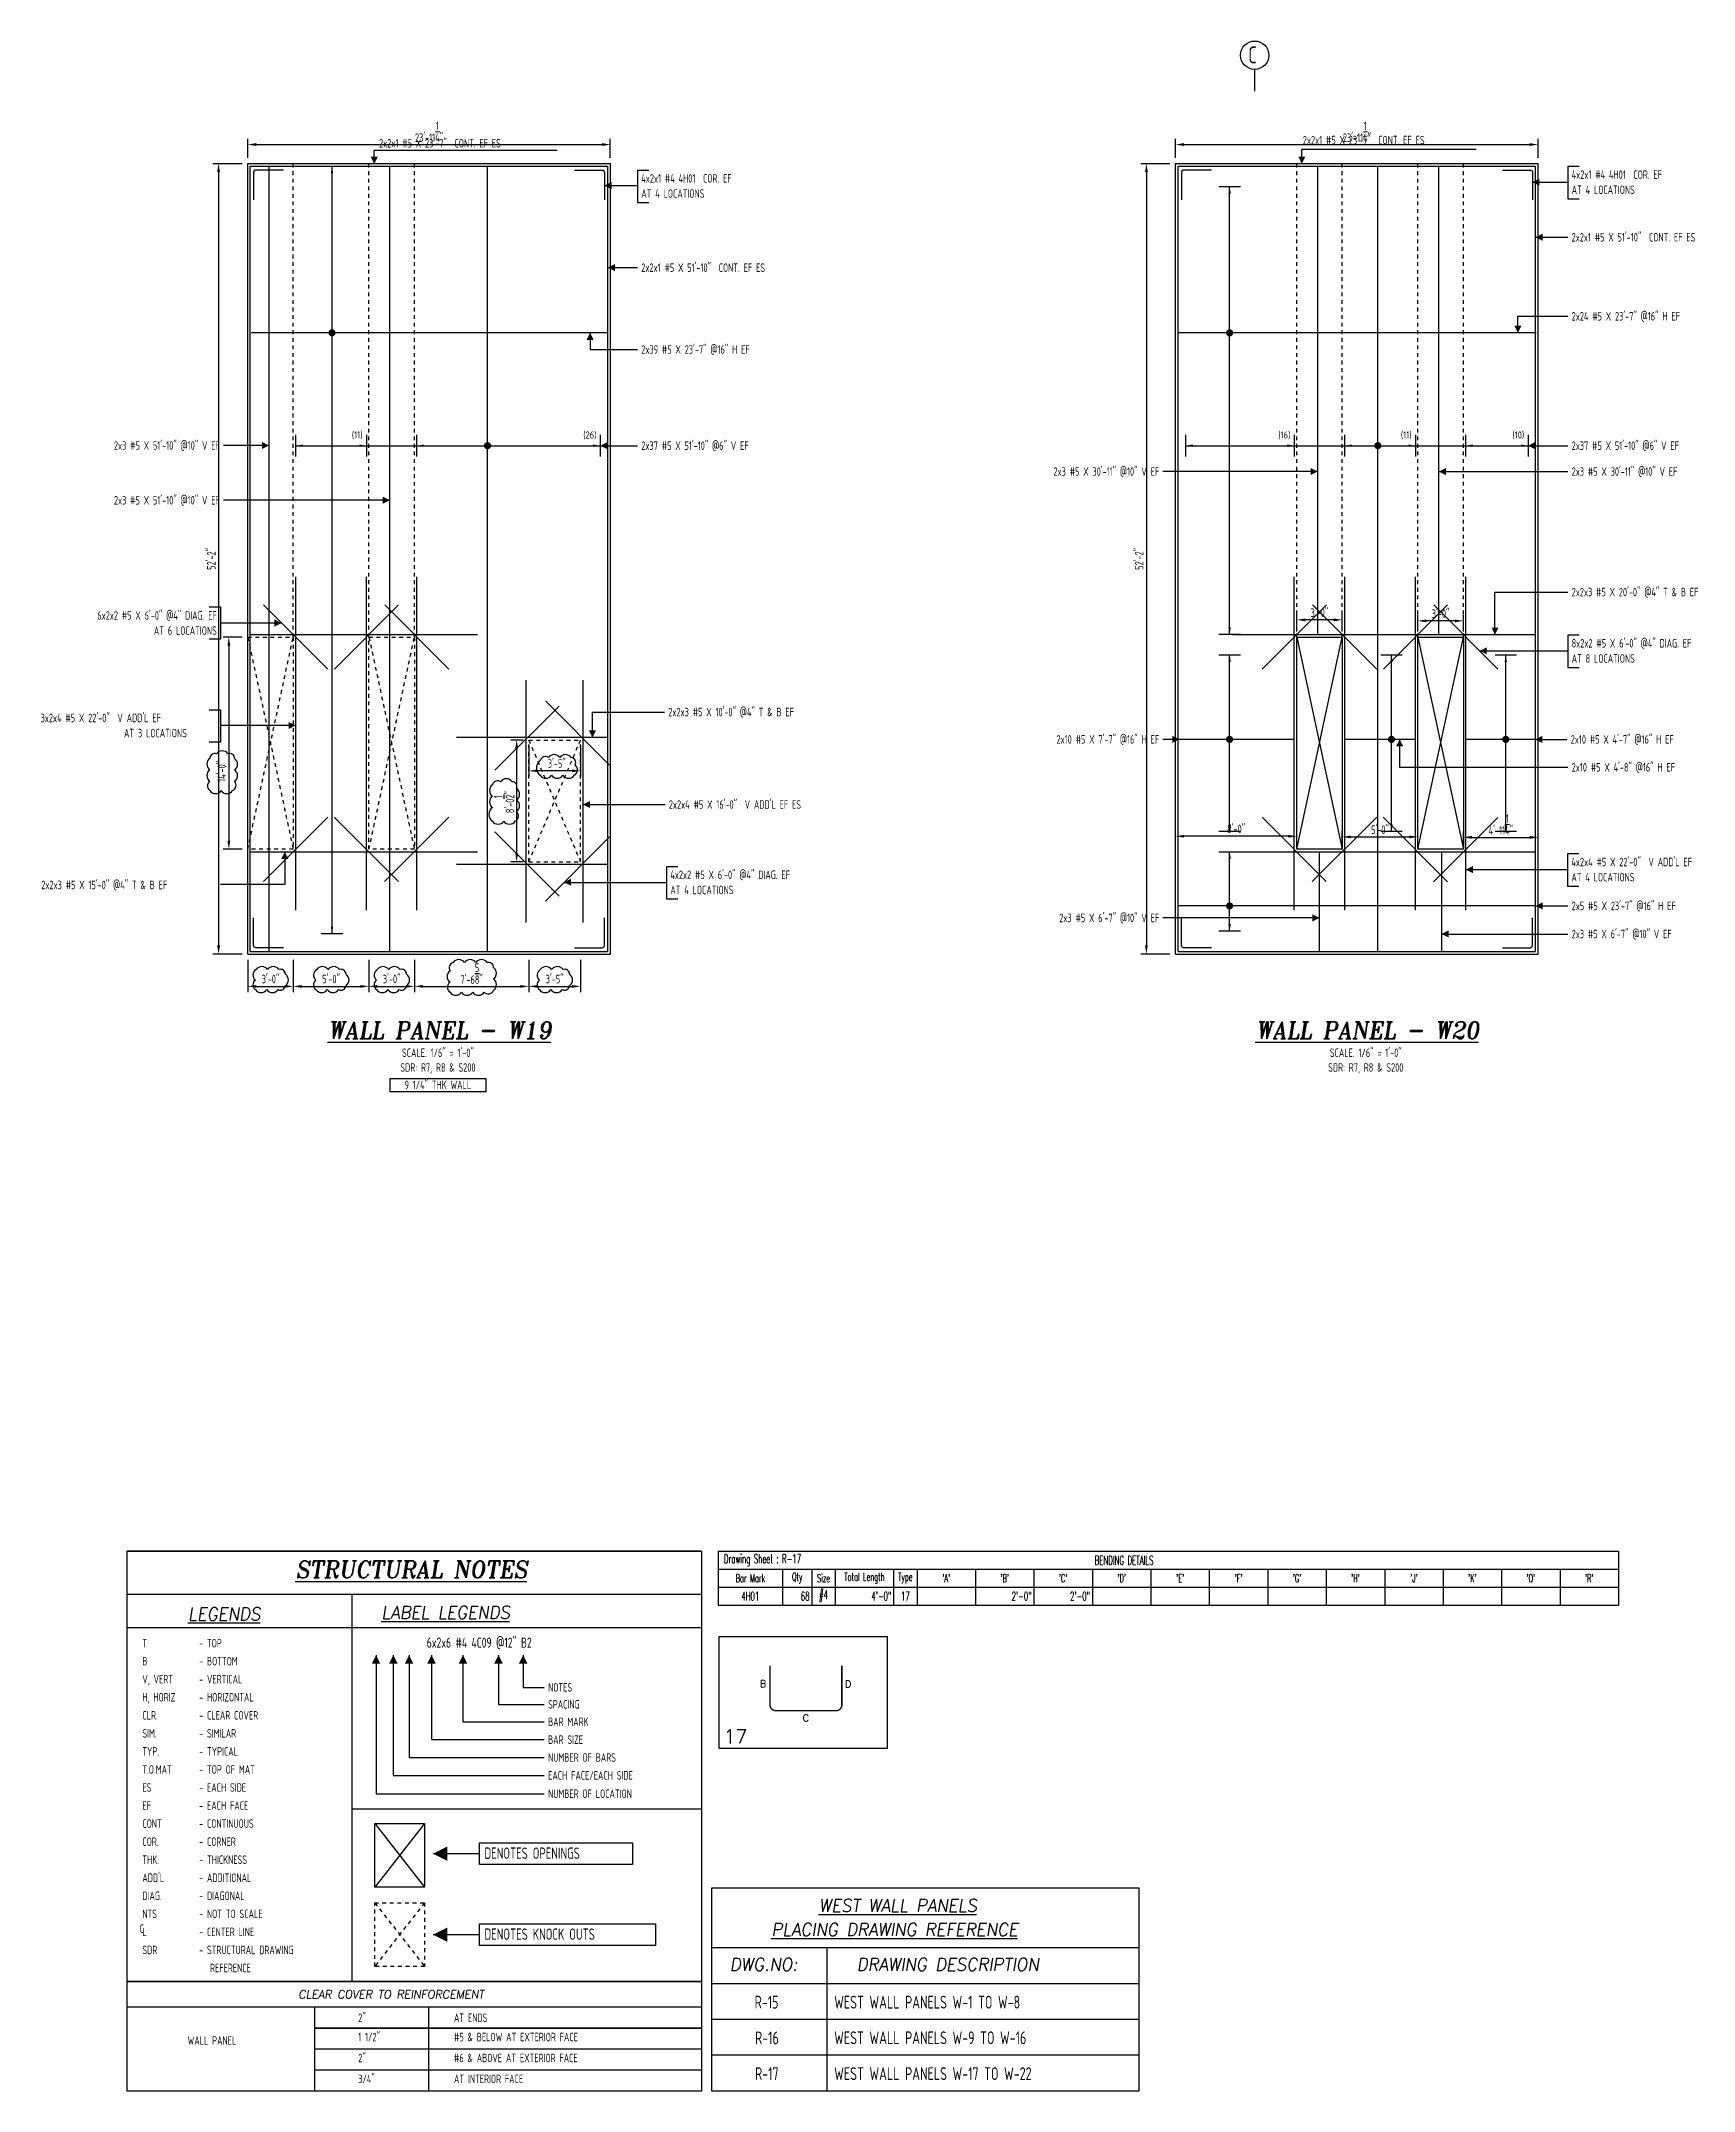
# Model space of a CAD drawing. Header units: inches. Extents: x -3675 to 26577, y -2273 to 5046.
# Drawn here: x 23389 to 24698, y -233 to 1391 of the extents above; entities that cross this region are included whole.
import ezdxf
from ezdxf.enums import TextEntityAlignment as Align

# ---------------------------------------------------------------- set-up
doc = ezdxf.new("R2010")
doc.units = ezdxf.units.IN
doc.header["$MEASUREMENT"] = 0
doc.linetypes.add('HIDDEN', pattern=[6, 3, -3])
doc.linetypes.add('PHANTOM', pattern=[2.5, 1.25, -0.25, 0.25, -0.25, 0.25, -0.25])
doc.layers.get('0').update_dxf_attribs({"linetype": 'CONTINUOUS'})
doc.layers.get('Defpoints').update_dxf_attribs({"linetype": 'CONTINUOUS'})
for name, color, linetype in [('0-25', 7, 'CONTINUOUS'), ('0-25TEXT', 7, 'CONTINUOUS'), ('0-35', 3, 'CONTINUOUS'), ('0-35TEXT', 3, 'CONTINUOUS'), ('0-50', 10, 'CONTINUOUS'), ('BAR-LBL', 2, 'CONTINUOUS'), ('BARLIST', 7, 'CONTINUOUS'), ('CADS-BAR-SKETCH', 7, 'CONTINUOUS'), ('DETAIL', 83, 'CONTINUOUS'), ('GRID', 8, 'PHANTOM'), ('hidden', 7, 'HIDDEN'), ('INTERMEDIATERANGELAY', 7, 'CONTINUOUS'), ('RANGELAY', 7, 'CONTINUOUS'), ('REBARS', 4, 'CONTINUOUS')]:
    doc.layers.add(name, color=color, linetype=linetype)
doc.layers.add('COVER', color=6, linetype='CONTINUOUS', lineweight=0, plot=False)
doc.styles.add('AR', font='ARCHQUIK.shx', dxfattribs={"width": 0.8})
doc.styles.add('ROMANS', font='romans.shx', dxfattribs={"width": 0.57})
doc.styles.add('ROMANT', font='romant')
doc.dimstyles.new('CADS_DIM_48', dxfattribs={"dimscale": 48, "dimtxt": 0.09375, "dimasz": 0.09375, "dimexe": 0.0625, "dimexo": 0.0625, "dimgap": 0.09375, "dimtad": 0, "dimtih": 1, "dimtoh": 1, "dimzin": 1, "dimdsep": 46, "dimlunit": 4, "dimtxsty": 'AR', "dimblk": 'CLOSED', "dimcen": 0.1875, "dimadec": 0, "dimazin": 0, "dimtfac": 1, "dimtofl": 0, "dimtmove": 0, "dimatfit": 1, "dimldrblk": 'DOTBLANK', "dimfxl": 1, "dimtzin": 0, "dimarcsym": 0})

msp = doc.modelspace()

# ---------------------------------------------------------------- texts
at = {"color": 7, "linetype": 'Continuous', "style": 'ROMANT', "oblique": 9, "width": 0.95}
for s, p in [('%%UWALL PANEL - W19', (23704.61273, 600.50997)), ('%%UWALL PANEL - W20', (24439.66749, 600.50997))]:
    msp.add_text(s, height=13.5, dxfattribs=at).set_placement(p, align=Align.CENTER)
at = {"linetype": 'Continuous', "style": 'ROMANT', "oblique": 9, "width": 0.95}
for s, height, p in [('%%USTRUCTURAL NOTES', 13.5, (23682.30518, 173.43458)), ('%%ULEGENDS', 10.125, (23534.00757, 139.87841)), ('%%ULABEL LEGENDS', 10.125, (23709.44681, 141.09195))]:
    msp.add_text(s, height=height, dxfattribs=at).set_placement(p, align=Align.CENTER)
for s, height, p in [('%%UWEST WALL PANELS', 10.125, (24004.97404, -90.98613)), ('%%UPLACING DRAWING REFERENCE', 10.125, (23967.40765, -109.99495)), ('DWG.NO:', 10.125, (23934.53201, -137.69162)), ('DRAWING DESCRIPTION', 10.125, (24034.97124, -137.69162)), ('CLEAR COVER TO REINFORCEMENT', 6.75, (23592.68784, -159.68607))]:
    msp.add_text(s, height=height, dxfattribs=at).set_placement(p)
at = {"layer": '0-25TEXT', "style": 'AR', "width": 0.8}
for s, p in [(' (11) ', (23646.58015, 1075.9149)), (' (26) ', (23831.83025, 1075.9149)), (' (16) ', (24381.63491, 1075.91491)), (' (11) ', (24477.63491, 1075.91491)), (' (10) ', (24566.88491, 1075.91491))]:
    msp.add_text(s, height=5.669291, dxfattribs=at).set_placement(p, align=Align.RIGHT)
at = {"layer": '0-35', "style": 'AR', "width": 0.8}
for s, p in [('R-15', (23954.12295, -167.57926)), ('WEST WALL PANELS W-1 TO W-8', (24017.15227, -167.57926)), ('R-16', (23954.43185, -195.88756)), ('WEST WALL PANELS W-9 TO W-16', (24017.15227, -195.7868)), ('R-17', (23954.43185, -224.19586)), ('WEST WALL PANELS W-17 TO W-22', (24017.15227, -224.19586))]:
    msp.add_text(s, height=10.125, dxfattribs=at).set_placement(p)
at = {"layer": '0-35TEXT', "style": 'AR', "width": 0.8}
for s, height, p in [('AT 4 LOCATIONS', 6.7498312, (23864.3473, 1266.56264)), ('AT 4 LOCATIONS', 6.7498312, (24601.42755, 1269.55863)), ('AT 8 LOCATIONS', 6.7498312, (24601.42755, 898.34936)), ('AT 3 LOCATIONS', 6.7498312, (23454.51313, 839.22782)), ('AT 4 LOCATIONS', 6.7498312, (24601.20342, 725.1193)), ('AT 4 LOCATIONS', 6.7498312, (23887.34643, 715.00995)), ('T', 6.75, (23469.06472, 118.457)), ('- TOP', 6.75, (23513.99933, 118.457)), ('B', 6.75, (23469.06472, 104.16416)), ('- BOTTOM', 6.75, (23513.99933, 104.16416)), ('V, VERT', 6.75, (23469.06472, 89.87132)), ('H, HORIZ', 6.75, (23469.06472, 75.57847)), ('- VERTICAL', 6.75, (23513.99933, 89.87132)), ('- HORIZONTAL', 6.75, (23513.99933, 75.57847)), ('NOTES', 6.75, (23790.50922, 83.4155)), ('CLR.', 6.75, (23469.06472, 61.28563)), ('- CLEAR COVER', 6.75, (23513.99933, 61.28563)), ('SPACING', 6.75, (23790.50922, 69.9749)), ('SIM.', 6.75, (23469.06472, 46.99279)), ('- SIMILAR', 6.75, (23513.99933, 46.99279)), ('BAR MARK', 6.75, (23790.50922, 56.17648)), ('BAR SIZE', 6.75, (23790.50922, 42.02036)), ('TYP.', 6.75, (23469.06472, 32.69995)), ('- TYPICAL', 6.75, (23513.99933, 32.69995)), ('NUMBER OF BARS', 6.75, (23790.50922, 27.86425)), ('T.O.MAT', 6.75, (23469.06472, 18.40711)), ('- TOP OF MAT', 6.75, (23513.99933, 18.40711)), ('EACH FACE/EACH SIDE', 6.75, (23790.50922, 13.70814)), ('ES', 6.75, (23469.06472, 4.11427)), ('- EACH SIDE', 6.75, (23513.99933, 4.11427)), ('NUMBER OF LOCATION', 6.75, (23790.50922, -0.80581)), ('EF', 6.75, (23469.06472, -10.17857)), ('- EACH FACE', 6.75, (23513.99933, -10.17857)), ('CONT', 6.75, (23469.06472, -24.47141)), ('COR.', 6.75, (23469.06472, -38.76425)), ('- CONTINUOUS', 6.75, (23513.99933, -24.47141)), ('- CORNER', 6.75, (23513.99933, -38.76425)), ('THK.', 6.75, (23469.06472, -53.05709)), ('- THICKNESS', 6.75, (23513.99933, -53.05709)), ('DENOTES OPENINGS', 9, (23740.10819, -49.02197)), ("ADD'L", 6.75, (23469.06472, -67.34993)), ('- ADDITIONAL', 6.75, (23513.99933, -67.34993)), ('DIAG.', 6.75, (23469.06472, -81.64277)), ('- DIAGONAL', 6.75, (23513.99933, -81.64277)), ('NTS', 6.75, (23469.06472, -95.93561)), ('- NOT TO SCALE', 6.75, (23513.99933, -95.93561)), ('- CENTER LINE', 6.75, (23513.99933, -110.22845)), ('DENOTES KNOCK OUTS', 9, (23740.10819, -113.15275)), ('SDR', 6.75, (23469.06472, -124.52129)), ('- STRUCTURAL DRAWING', 6.75, (23513.99933, -124.52129)), ('REFERENCE', 6.75, (23522.66742, -138.81413)), ('2"', 6.75, (23640.13324, -178.25722)), ('AT ENDS', 6.75, (23715.95264, -178.25722)), ('WALL PANEL', 6.75, (23504.89602, -196.23076)), ('1 1/2"', 6.75, (23640.13324, -193.51911)), ('#5 & BELOW AT EXTERIOR FACE  ', 6.75, (23715.95264, -193.51911)), ('2"', 6.75, (23640.13324, -210.09614)), ('#6 & ABOVE AT EXTERIOR FACE   ', 6.75, (23715.95264, -210.09614)), ('3/4"', 6.75, (23640.13324, -226.67317)), ('AT INTERIOR FACE   ', 6.75, (23715.95264, -226.67317))]:
    msp.add_text(s, height=height, dxfattribs=at).set_placement(p)
for s, height, p in [('AT 6 LOCATIONS', 6.7498312, (23528.06301, 920.41236)), ('6x2x6 #4 4C09 @12" B2', 8.1, (23777.52751, 118.16042))]:
    msp.add_text(s, height=height, dxfattribs=at).set_placement(p, align=Align.RIGHT)
for s, p in [('SCALE. 1/6" = 1\'-0"', (23703.24086, 586.06308)), ('SCALE. 1/6" = 1\'-0"', (24438.29562, 586.06308)), ('SDR: R7, R8 & S200', (23703.24086, 574.39488)), ('9 1/4" THK WALL', (23703.16394, 560.60686)), ('SDR: R7, R8 & S200', (24438.29562, 574.39488))]:
    msp.add_text(s, height=6.7498312, dxfattribs=at).set_placement(p, align=Align.CENTER)
at = {"layer": '0-50', "style": 'AR', "width": 0.8}
msp.add_text('C', height=13.5, dxfattribs=at).set_placement((24345.27338, 1373.01943))
at = {"layer": 'BAR-LBL', "style": 'AR', "width": 0.8}
for s, p in [('2x2x1 #5 X 23\'-7"  CONT. EF ES', (24388.45944, 1308.90539)), ('2x2x1 #5 X 23\'-7"  CONT. EF ES', (23656.59392, 1306.38914)), ('4x2x1 #4 4H01  COR. EF', (23864.3473, 1278.56138)), ('4x2x1 #4 4H01  COR. EF', (24601.42755, 1281.55737)), ('2x2x1 #5 X 51\'-10"  CONT. EF ES', (24601.37723, 1231.94144)), ('2x2x1 #5 X 51\'-10"  CONT. EF ES', (23864.3473, 1207.85953)), ('2x24 #5 X 23\'-7" @16" H EF', (24601.42755, 1169.35987)), ('2x39 #5 X 23\'-7" @16" H EF', (23864.3473, 1143.05748)), ('2x37 #5 X 51\'-10" @6" V EF', (23864.3473, 1066.87096)), ('2x37 #5 X 51\'-10" @6" V EF', (24601.42755, 1066.87096)), ('2x3 #5 X 30\'-11" @10" V EF', (24601.42755, 1046.36249)), ('2x2x3 #5 X 20\'-0" @4" T & B EF', (24601.42755, 950.93476)), ('8x2x2 #5 X 6\'-0" @4" DIAG. EF', (24601.42755, 910.3481)), ('2x2x3 #5 X 10\'-0" @4" T & B EF', (23885.7368, 855.91192)), ('3x2x4 #5 X 22\'-0"  V ADD\'L EF', (23388.4225, 851.22656)), ('2x10 #5 X 4\'-7" @16" H EF', (24600.67001, 834.24669)), ('2x10 #5 X 4\'-8" @16" H EF', (24601.42575, 812.11678)), ('2x2x4 #5 X 16\'-0"  V ADD\'L EF ES', (23886.17541, 782.65524)), ('4x2x2 #5 X 6\'-0" @4" DIAG. EF', (23887.34643, 727.00869)), ('4x2x4 #5 X 22\'-0"  V ADD\'L EF', (24601.20342, 737.11804)), ('2x2x3 #5 X 15\'-0" @4" T & B EF', (23388.98106, 718.95267)), ('2x5 #5 X 23\'-7" @16" H EF', (24601.42755, 702.35056)), ('2x3 #5 X 6\'-7" @10" V EF', (24601.42755, 680.08471))]:
    msp.add_text(s, height=6.7492913, dxfattribs=at).set_placement(p)
for s, p in [('2x3 #5 X 51\'-10" @10" V EF', (23530.44325, 1067.00881)), ('2x3 #5 X 30\'-11" @10" V EF', (24274.65499, 1046.36252)), ('2x3 #5 X 51\'-10" @10" V EF', (23530.44325, 1023.63168)), ('6x2x2 #5 X 6\'-0" @4" DIAG. EF', (23528.06301, 932.4111)), ('2x10 #5 X 7\'-7" @16" H EF', (24274.65499, 834.24666)), ('2x3 #5 X 6\'-7" @10" V EF', (24274.65499, 692.8248))]:
    msp.add_text(s, height=6.7492913, dxfattribs=at).set_placement(p, align=Align.RIGHT)

# ---------------------------------------------------------------- blocks, each defined once
blk = doc.blocks.new('leadrblk')
blk.add_lwpolyline([(0, 0, 0, 1, 0), (1, 0, 1, 1, 0)], format="xyseb")
blk = doc.blocks.new('A$C2A293661')
at = {"layer": '0-35TEXT', "style": 'AR', "width": 0.8}
for s, p in [('C', (-0.72, 0.84)), ('L', (0, 0))]:
    blk.add_text(s, height=2.25, dxfattribs=at).set_placement(p)
blk = doc.blocks.new('*T1168')
at = {"layer": 'BARLIST', "color": 0, "linetype": 'ByBlock', "lineweight": -2, "transparency": 16777216}
for p, q in [((0, 0), (713.3, 0)), ((0, 0), (0, -42.7)), ((713.3, 0), (713.3, -42.7)), ((0, -14.2), (713.3, -14.2)), ((51, -14.2), (51, -42.7)), ((74.2, -14.2), (74.2, -42.7)), ((92.7, -14.2), (92.7, -42.7)), ((139, -14.2), (139, -42.7)), ((157.6, -14.2), (157.6, -42.7)), ((203.9, -14.2), (203.9, -42.7)), ((250.2, -14.2), (250.2, -42.7)), ((296.5, -14.2), (296.5, -42.7)), ((342.8, -14.2), (342.8, -42.7)), ((389.1, -14.2), (389.1, -42.7)), ((435.4, -14.2), (435.4, -42.7)), ((481.7, -14.2), (481.7, -42.7)), ((528.1, -14.2), (528.1, -42.7)), ((574.4, -14.2), (574.4, -42.7)), ((620.7, -14.2), (620.7, -42.7)), ((667, -14.2), (667, -42.7)), ((0, -28.3), (713.3, -28.3)), ((0, -42.7), (713.3, -42.7))]:
    blk.add_line(p, q, dxfattribs=at)
at = {"layer": 'BARLIST', "color": 0, "transparency": 16777216, "style": 'ROMANS'}
for s, insert, char_height, width, attachment_point in [(' Drawing Sheet : R-17', (1.8, -7.1), 7.087, 292.961, 4), ('BENDING DETAILS', (298.3, -7.1), 7.087, 413.256, 4), ('Bar Mark', (25.5, -21.3), 6.38, 47.48, 5), ('4H01', (25.5, -35.5), 7.09, 47.48, 5), ('Qty', (62.6, -21.3), 6.38, 19.63, 5), ('68', (72.4, -35.5), 7.09, 19.63, 6), ('Size', (83.5, -21.3), 6.38, 14.988, 5), ('#4', (83.5, -35.5), 7.09, 14.988, 5), ('Total Length', (115.9, -21.3), 6.378, 42.768, 5), ('4\'-0"', (137.3, -35.5), 7.09, 42.768, 6), ('Type', (148.3, -21.3), 6.38, 14.988, 5), ('17', (148.3, -35.5), 7.09, 14.988, 5), ("'A'", (180.7, -21.3), 6.38, 42.768, 5), ("'B'", (227, -21.3), 6.38, 42.768, 5), ('2\'-0"', (248.4, -35.5), 7.09, 42.768, 6), ("'C'", (273.3, -21.3), 6.38, 42.768, 5), ('2\'-0"', (294.7, -35.5), 7.09, 42.768, 6), ("'D'", (319.7, -21.3), 6.38, 42.768, 5), ("'E'", (366, -21.3), 6.38, 42.768, 5), ("'F'", (412.3, -21.3), 6.38, 42.768, 5), ("'G'", (458.6, -21.3), 6.38, 42.768, 5), ("'H'", (504.9, -21.3), 6.38, 42.768, 5), ("'J'", (551.2, -21.3), 6.38, 42.768, 5), ("'K'", (597.5, -21.3), 6.38, 42.768, 5), ("'O'", (643.8, -21.3), 6.38, 42.768, 5), ("'R'", (690.1, -21.3), 6.38, 42.768, 5)]:
    blk.add_mtext(s, dxfattribs=dict(at, insert=insert, char_height=char_height, width=width, attachment_point=attachment_point))
blk = doc.blocks.new('17')
at = {"layer": 'CADS-BAR-SKETCH'}
blk.add_lwpolyline([(0, 0), (0, 1), (1.5, 1), (1.5, 0)], close=True, dxfattribs=at)
at = {"layer": 'CADS-BAR-SKETCH', "const_width": 0.0125}
blk.add_lwpolyline([(0.454, 0.741), (0.454, 0.388, 0.414214), (0.504, 0.338), (1.046, 0.338, 0.414214), (1.096, 0.388), (1.096, 0.741)], format="xyb", dxfattribs=at)
at = {"layer": 'CADS-BAR-SKETCH', "style": 'ROMANS'}
for s, height, p in [('B', 0.0625, (0.363, 0.547)), ('D', 0.0625, (1.125, 0.544)), ('C', 0.0625, (0.746, 0.24)), ('17', 0.125, (0.037, 0.045))]:
    blk.add_text(s, height=height, dxfattribs=at).set_placement(p)
blk = doc.blocks.new('*T1169')
at = {"layer": 'BARLIST', "color": 0, "transparency": 16777216, "xscale": 88.5826784957327, "yscale": 88.5826784957327, "zscale": 88.5826784957327}
blk.add_blockref('17', (0.9, -88.6, 0), dxfattribs=at)
blk = doc.blocks.new('*D102')
at = {"layer": 'COVER', "color": 0, "lineweight": -2, "transparency": 16777216}
for p, q in [((23552.6, 1298.1), (23552.6, 1313.2)), ((23559.3, 1308.7), (23833.1, 1308.7)), ((23839.8, 1298.1), (23839.8, 1313.2))]:
    blk.add_line(p, q, dxfattribs=at)
at = {"layer": 'COVER', "color": 0, "transparency": 16777216}
for points in [[(23559.3, 1309.9), (23559.3, 1307.6), (23552.6, 1308.7)], [(23833.1, 1309.9), (23833.1, 1307.6), (23839.8, 1308.7)]]:
    blk.add_solid(points, dxfattribs=at)
at = {"layer": 'Defpoints', "color": 0, "transparency": 16777216}
for p in [(23839.8, 1308.7), (23552.6, 1293.6), (23839.8, 1293.6)]:
    blk.add_point(p, dxfattribs=at)
at = {"layer": 'COVER', "color": 0, "transparency": 16777216, "insert": (23696.2, 1318.9), "char_height": 6.75, "attachment_point": 5, "style": 'AR'}
blk.add_mtext('23\'-11{\\H1.000000x;\\S1/4;}"', dxfattribs=at)
blk = doc.blocks.new('_DotBlank')
at = {"layer": '0-35', "color": 0, "lineweight": -2}
blk.add_line((-0.5, 0), (-1, 0), dxfattribs=at)
blk.add_circle((0, 0), 0.5, dxfattribs=at)
blk = doc.blocks.new('*D103')
at = {"layer": 'COVER', "color": 0, "lineweight": -2, "transparency": 16777216}
for p, q in [((23548.1, 1293.6), (23524.9, 1293.6)), ((23529.4, 1286.9), (23529.4, 674.4)), ((23548.1, 667.6), (23524.9, 667.6))]:
    blk.add_line(p, q, dxfattribs=at)
at = {"layer": 'COVER', "color": 0, "transparency": 16777216}
for points in [[(23528.3, 1286.9), (23530.6, 1286.9), (23529.4, 1293.6)], [(23528.3, 674.4), (23530.6, 674.4), (23529.4, 667.6)]]:
    blk.add_solid(points, dxfattribs=at)
at = {"layer": 'Defpoints', "color": 0, "transparency": 16777216}
for p in [(23552.6, 1293.6), (23529.4, 667.6), (23552.6, 667.6)]:
    blk.add_point(p, dxfattribs=at)
at = {"layer": 'COVER', "color": 0, "transparency": 16777216, "insert": (23523.7, 980.6), "char_height": 6.75, "attachment_point": 5, "rotation": 90, "style": 'AR'}
blk.add_mtext('52\'-2"', dxfattribs=at)
blk = doc.blocks.new('*D104')
at = {"layer": 'Defpoints', "color": 0, "transparency": 16777216}
for p in [(23775.2, 837.1), (23816.2, 837.1), (23775.2, 812.7)]:
    blk.add_point(p, dxfattribs=at)
at = {"layer": 'DETAIL', "color": 0, "lineweight": -2, "transparency": 16777216}
for p, q in [((23775.2, 832.6), (23775.2, 808.2)), ((23816.2, 832.6), (23816.2, 808.2)), ((23809.5, 812.7), (23782, 812.7))]:
    blk.add_line(p, q, dxfattribs=at)
at = {"layer": 'DETAIL', "color": 0, "transparency": 16777216}
for points in [[(23782, 813.8), (23782, 811.6), (23775.2, 812.7)], [(23809.5, 813.8), (23809.5, 811.6), (23816.2, 812.7)]]:
    blk.add_solid(points, dxfattribs=at)
at = {"layer": 'DETAIL', "color": 0, "transparency": 16777216, "insert": (23797.4, 818.5), "char_height": 6.75, "attachment_point": 5, "style": 'AR'}
blk.add_mtext('3\'-5"', dxfattribs=at)
blk = doc.blocks.new('*D105')
at = {"layer": 'Defpoints', "color": 0, "transparency": 16777216}
for p in [(23775.2, 837.1), (23765.6, 740.6), (23775.2, 740.6)]:
    blk.add_point(p, dxfattribs=at)
at = {"layer": 'DETAIL', "color": 0, "lineweight": -2, "transparency": 16777216}
for p, q in [((23770.7, 837.1), (23761.1, 837.1)), ((23765.6, 830.4), (23765.6, 747.4)), ((23770.7, 740.6), (23761.1, 740.6))]:
    blk.add_line(p, q, dxfattribs=at)
at = {"layer": 'DETAIL', "color": 0, "transparency": 16777216}
for points in [[(23764.5, 830.4), (23766.7, 830.4), (23765.6, 837.1)], [(23764.5, 747.4), (23766.7, 747.4), (23765.6, 740.6)]]:
    blk.add_solid(points, dxfattribs=at)
at = {"layer": 'DETAIL', "color": 0, "transparency": 16777216, "insert": (23755.6, 787.9), "char_height": 6.75, "attachment_point": 5, "rotation": 90, "style": 'AR'}
blk.add_mtext('8\'-0{\\H1.000000x;\\S1/2;}"', dxfattribs=at)
blk = doc.blocks.new('*D106')
at = {"layer": 'COVER', "color": 0, "lineweight": -2, "transparency": 16777216}
for p, q in [((24287.6, 1298.1), (24287.6, 1313.2)), ((24294.4, 1308.7), (24568.1, 1308.7)), ((24574.9, 1298.1), (24574.9, 1313.2))]:
    blk.add_line(p, q, dxfattribs=at)
at = {"layer": 'COVER', "color": 0, "transparency": 16777216}
for points in [[(24294.4, 1309.9), (24294.4, 1307.6), (24287.6, 1308.7)], [(24568.1, 1309.9), (24568.1, 1307.6), (24574.9, 1308.7)]]:
    blk.add_solid(points, dxfattribs=at)
at = {"layer": 'Defpoints', "color": 0, "transparency": 16777216}
for p in [(24574.9, 1308.7), (24287.6, 1293.6), (24574.9, 1293.6)]:
    blk.add_point(p, dxfattribs=at)
at = {"layer": 'COVER', "color": 0, "transparency": 16777216, "insert": (24431.3, 1318.9), "char_height": 6.75, "attachment_point": 5, "style": 'AR'}
blk.add_mtext('23\'-11{\\H1.000000x;\\S1/4;}"', dxfattribs=at)
blk = doc.blocks.new('*D107')
at = {"layer": 'COVER', "color": 0, "lineweight": -2, "transparency": 16777216}
for p, q in [((24283.1, 1293.6), (24260, 1293.6)), ((24264.5, 1286.9), (24264.5, 674.4)), ((24283.1, 667.6), (24260, 667.6))]:
    blk.add_line(p, q, dxfattribs=at)
at = {"layer": 'COVER', "color": 0, "transparency": 16777216}
for points in [[(24263.4, 1286.9), (24265.6, 1286.9), (24264.5, 1293.6)], [(24263.4, 674.4), (24265.6, 674.4), (24264.5, 667.6)]]:
    blk.add_solid(points, dxfattribs=at)
at = {"layer": 'Defpoints', "color": 0, "transparency": 16777216}
for p in [(24287.6, 1293.6), (24264.5, 667.6), (24287.6, 667.6)]:
    blk.add_point(p, dxfattribs=at)
at = {"layer": 'COVER', "color": 0, "transparency": 16777216, "insert": (24258.8, 980.6), "char_height": 6.75, "attachment_point": 5, "rotation": 90, "style": 'AR'}
blk.add_mtext('52\'-2"', dxfattribs=at)
blk = doc.blocks.new('*D108')
at = {"layer": 'COVER', "color": 0, "lineweight": -2, "transparency": 16777216}
for p, q in [((24383.6, 923.1), (24383.6, 936.8)), ((24412.9, 932.3), (24390.4, 932.3)), ((24419.6, 923.1), (24419.6, 936.8))]:
    blk.add_line(p, q, dxfattribs=at)
at = {"layer": 'COVER', "color": 0, "transparency": 16777216}
for points in [[(24390.4, 933.4), (24390.4, 931.1), (24383.6, 932.3)], [(24412.9, 933.4), (24412.9, 931.1), (24419.6, 932.3)]]:
    blk.add_solid(points, dxfattribs=at)
at = {"layer": 'Defpoints', "color": 0, "transparency": 16777216}
for p in [(24383.6, 932.3), (24383.6, 918.6), (24419.6, 918.6)]:
    blk.add_point(p, dxfattribs=at)
at = {"layer": 'COVER', "color": 0, "transparency": 16777216, "insert": (24401.6, 938), "char_height": 6.75, "attachment_point": 5, "style": 'AR'}
blk.add_mtext('3\'-0"', dxfattribs=at)
blk = doc.blocks.new('*D109')
at = {"layer": 'COVER', "color": 0, "lineweight": -2, "transparency": 16777216}
for p, q in [((24479.6, 923.1), (24479.6, 936)), ((24508.9, 931.5), (24486.4, 931.5)), ((24515.6, 923.1), (24515.6, 936))]:
    blk.add_line(p, q, dxfattribs=at)
at = {"layer": 'COVER', "color": 0, "transparency": 16777216}
for points in [[(24486.4, 932.6), (24486.4, 930.3), (24479.6, 931.5)], [(24508.9, 932.6), (24508.9, 930.3), (24515.6, 931.5)]]:
    blk.add_solid(points, dxfattribs=at)
at = {"layer": 'Defpoints', "color": 0, "transparency": 16777216}
for p in [(24479.6, 931.5), (24479.6, 918.6), (24515.6, 918.6)]:
    blk.add_point(p, dxfattribs=at)
at = {"layer": 'COVER', "color": 0, "transparency": 16777216, "insert": (24497.6, 937.2), "char_height": 6.75, "attachment_point": 5, "style": 'AR'}
blk.add_mtext('3\'-0"', dxfattribs=at)
blk = doc.blocks.new('*D110')
at = {"layer": 'COVER', "color": 0, "lineweight": -2, "transparency": 16777216}
for p, q in [((24287.6, 755.1), (24287.6, 765.4)), ((24383.6, 755.1), (24383.6, 765.4)), ((24376.9, 760.9), (24294.4, 760.9))]:
    blk.add_line(p, q, dxfattribs=at)
at = {"layer": 'COVER', "color": 0, "transparency": 16777216}
for points in [[(24294.4, 762), (24294.4, 759.8), (24287.6, 760.9)], [(24376.9, 762), (24376.9, 759.8), (24383.6, 760.9)]]:
    blk.add_solid(points, dxfattribs=at)
at = {"layer": 'Defpoints', "color": 0, "transparency": 16777216}
for p in [(24287.6, 760.9), (24287.6, 750.6), (24383.6, 750.6)]:
    blk.add_point(p, dxfattribs=at)
at = {"layer": 'COVER', "color": 0, "transparency": 16777216, "insert": (24335.6, 766.7), "char_height": 6.75, "attachment_point": 5, "style": 'AR'}
blk.add_mtext('8\'-0"', dxfattribs=at)
blk = doc.blocks.new('*D111')
at = {"layer": 'COVER', "color": 0, "lineweight": -2, "transparency": 16777216}
for p, q in [((24419.6, 755.1), (24419.6, 764.9)), ((24479.6, 755.1), (24479.6, 764.9)), ((24426.4, 760.4), (24472.9, 760.4))]:
    blk.add_line(p, q, dxfattribs=at)
at = {"layer": 'COVER', "color": 0, "transparency": 16777216}
for points in [[(24426.4, 761.5), (24426.4, 759.3), (24419.6, 760.4)], [(24472.9, 761.5), (24472.9, 759.3), (24479.6, 760.4)]]:
    blk.add_solid(points, dxfattribs=at)
at = {"layer": 'Defpoints', "color": 0, "transparency": 16777216}
for p in [(24419.6, 750.6), (24479.6, 760.4), (24479.6, 750.6)]:
    blk.add_point(p, dxfattribs=at)
at = {"layer": 'COVER', "color": 0, "transparency": 16777216, "insert": (24449.6, 766.1), "char_height": 6.75, "attachment_point": 5, "style": 'AR'}
blk.add_mtext('5\'-0"', dxfattribs=at)
blk = doc.blocks.new('*D112')
at = {"layer": 'COVER', "color": 0, "lineweight": -2, "transparency": 16777216}
for p, q in [((24515.6, 755.1), (24515.6, 764.5)), ((24574.9, 755.1), (24574.9, 764.5)), ((24522.4, 760), (24568.1, 760))]:
    blk.add_line(p, q, dxfattribs=at)
at = {"layer": 'COVER', "color": 0, "transparency": 16777216}
for points in [[(24522.4, 761.2), (24522.4, 758.9), (24515.6, 760)], [(24568.1, 761.2), (24568.1, 758.9), (24574.9, 760)]]:
    blk.add_solid(points, dxfattribs=at)
at = {"layer": 'Defpoints', "color": 0, "transparency": 16777216}
for p in [(24515.6, 750.6), (24574.9, 760), (24574.9, 750.6)]:
    blk.add_point(p, dxfattribs=at)
at = {"layer": 'COVER', "color": 0, "transparency": 16777216, "insert": (24545.3, 770.2), "char_height": 6.75, "attachment_point": 5, "style": 'AR'}
blk.add_mtext('4\'-11{\\H1.000000x;\\S1/4;}"', dxfattribs=at)
blk = doc.blocks.new('*U232', base_point=(23590.3, 702.5))
at = {"layer": 'REBARS', "color": 0}
blk.add_lwpolyline([(23590.6, 702.5), (23590.6, 966.5)], dxfattribs=at)
blk = doc.blocks.new('rendmark')
at = {"color": 4}
blk.add_line((0, -3), (0, 3), dxfattribs=at)
blk = doc.blocks.new('rarrow')
at = {"color": 7}
blk.add_solid([(2, -0.33), (2, 0.33), (0, 0)], dxfattribs=at)
blk = doc.blocks.new('*U1116', base_point=(23590.6, 1070.2))
at = {"layer": 'INTERMEDIATERANGELAY'}
blk.add_line((23646.6, 1070.2), (23686.6, 1070.2), dxfattribs=at)
at = {"layer": 'RANGELAY'}
for p, q in [((23590.6, 1070.2), (23646.6, 1070.2)), ((23686.6, 1070.2), (23831.8, 1070.2))]:
    blk.add_line(p, q, dxfattribs=at)
at = {"layer": 'RANGELAY', "xscale": 2.834645669291339, "yscale": 2.834645669291339}
for name, p in [('rendmark', (23590.6, 1070.2)), ('rendmark', (23686.6, 1070.2)), ('rarrow', (23590.6, 1070.2)), ('rarrow', (23686.6, 1070.2))]:
    blk.add_blockref(name, p, dxfattribs=at)
at = {"layer": 'RANGELAY', "xscale": 2.834645669291339, "yscale": 2.834645669291339, "rotation": 179.999996929531}
for name, p in [('rendmark', (23646.6, 1070.2)), ('rendmark', (23831.8, 1070.2)), ('rarrow', (23646.6, 1070.2)), ('rarrow', (23831.8, 1070.2))]:
    blk.add_blockref(name, p, dxfattribs=at)
blk = doc.blocks.new('VPM7C25D3')
at = {"const_width": 1}
blk.add_lwpolyline([(-0.5, 0, 1), (0.5, 0, 1)], format="xyb", close=True, dxfattribs=at)
blk = doc.blocks.new('*U387', base_point=(23742.8, 669.6))
at = {"layer": 'REBARS', "color": 0}
blk.add_lwpolyline([(23742.5, 669.6), (23742.5, 1291.6)], dxfattribs=at)
blk = doc.blocks.new('*U386', base_point=(23665.4, 669.6))
at = {"layer": 'REBARS', "color": 0}
blk.add_lwpolyline([(23665.1, 669.6), (23665.1, 1291.6)], dxfattribs=at)
blk = doc.blocks.new('*U385', base_point=(23569.7, 669.6))
at = {"layer": 'REBARS', "color": 0}
blk.add_lwpolyline([(23569.4, 669.6), (23569.4, 1291.6)], dxfattribs=at)
blk = doc.blocks.new('*U341', base_point=(23557, 1288.9))
at = {"layer": 'REBARS', "color": 0}
blk.add_lwpolyline([(23581, 1288.6), (23559, 1288.6, 0.414214), (23557.2, 1286.9), (23557.2, 1264.9)], format="xyb", dxfattribs=at)
blk = doc.blocks.new('*U233', base_point=(23686.3, 702.5))
at = {"layer": 'REBARS', "color": 0}
blk.add_lwpolyline([(23686.6, 702.5), (23686.6, 966.5)], dxfattribs=at)
blk = doc.blocks.new('*U234', base_point=(23646.9, 702.5))
at = {"layer": 'REBARS', "color": 0}
blk.add_lwpolyline([(23646.6, 702.5), (23646.6, 966.5)], dxfattribs=at)
blk = doc.blocks.new('*U383', base_point=(23554.6, 748.9))
at = {"layer": 'REBARS', "color": 0}
blk.add_lwpolyline([(23554.6, 748.6), (23734.6, 748.6)], dxfattribs=at)
blk = doc.blocks.new('*U226', base_point=(23554.9, 669.6))
at = {"layer": 'REBARS', "color": 0}
blk.add_lwpolyline([(23554.6, 669.6), (23554.6, 1291.6)], dxfattribs=at)
blk = doc.blocks.new('*U227', base_point=(23837.5, 669.6))
at = {"layer": 'REBARS', "color": 0}
blk.add_lwpolyline([(23837.8, 669.6), (23837.8, 1291.6)], dxfattribs=at)
blk = doc.blocks.new('*U342', base_point=(23835.5, 1288.9))
at = {"layer": 'REBARS', "color": 0}
blk.add_lwpolyline([(23811.5, 1288.6), (23833.5, 1288.6, -0.414213), (23835.2, 1286.9), (23835.2, 1264.9)], format="xyb", dxfattribs=at)
blk = doc.blocks.new('*U291', base_point=(23554.6, 1291.3))
at = {"layer": 'REBARS', "color": 0}
blk.add_lwpolyline([(23554.6, 1291.6), (23837.6, 1291.6)], dxfattribs=at)
blk = doc.blocks.new('*U343', base_point=(23557, 672.4))
at = {"layer": 'REBARS', "color": 0}
blk.add_lwpolyline([(23581, 672.6), (23559, 672.6, -0.414214), (23557.2, 674.4), (23557.2, 696.4)], format="xyb", dxfattribs=at)
blk = doc.blocks.new('*U344', base_point=(23835.5, 672.4))
at = {"layer": 'REBARS', "color": 0}
blk.add_lwpolyline([(23811.5, 672.6), (23833.5, 672.6, 0.414214), (23835.2, 674.4), (23835.2, 696.4)], format="xyb", dxfattribs=at)
blk = doc.blocks.new('*U292', base_point=(23554.6, 669.9))
at = {"layer": 'REBARS', "color": 0}
blk.add_lwpolyline([(23554.6, 669.6), (23837.6, 669.6)], dxfattribs=at)
blk = doc.blocks.new('*U384', base_point=(23554.6, 920.3))
at = {"layer": 'REBARS', "color": 0}
blk.add_lwpolyline([(23554.6, 920.6), (23734.6, 920.6)], dxfattribs=at)
blk = doc.blocks.new('*U620', base_point=(23615.8, 776.3))
at = {"layer": 'REBARS', "color": 0}
blk.add_lwpolyline([(23616, 776.1), (23565.1, 725.2)], dxfattribs=at)
blk = doc.blocks.new('*U621', base_point=(23615.8, 892.9))
at = {"layer": 'REBARS', "color": 0}
blk.add_lwpolyline([(23616, 893.2), (23565.1, 944.1)], dxfattribs=at)
blk = doc.blocks.new('*U622', base_point=(23621.3, 776.2))
at = {"layer": 'REBARS', "color": 0}
blk.add_lwpolyline([(23621.1, 776), (23671.9, 725)], dxfattribs=at)
blk = doc.blocks.new('*U623', base_point=(23711.7, 776.1))
at = {"layer": 'REBARS', "color": 0}
blk.add_lwpolyline([(23711.9, 775.9), (23660.9, 725)], dxfattribs=at)
blk = doc.blocks.new('*U624', base_point=(23621.4, 892.9))
at = {"layer": 'REBARS', "color": 0}
blk.add_lwpolyline([(23621.2, 893.2), (23672.1, 944.1)], dxfattribs=at)
blk = doc.blocks.new('*U625', base_point=(23711.8, 892.9))
at = {"layer": 'REBARS', "color": 0}
blk.add_lwpolyline([(23712, 893.2), (23661.1, 944.1)], dxfattribs=at)
blk = doc.blocks.new('*U225', base_point=(23619.3, 683.6))
at = {"layer": 'RANGELAY'}
blk.add_line((23619.3, 683.6), (23619.3, 1291.6), dxfattribs=at)
at = {"layer": 'RANGELAY', "xscale": 2.834645669291339, "yscale": 2.834645669291339}
for name, p, rotation in [('rendmark', (23619.3, 1291.6), 269.9999968959742), ('rarrow', (23619.3, 1291.6), 269.9999968959742), ('rendmark', (23619.3, 683.6), 89.99999996644307), ('rarrow', (23619.3, 683.6), 89.99999996644307)]:
    blk.add_blockref(name, p, dxfattribs=dict(at, rotation=rotation))
blk = doc.blocks.new('VPM7C2842')
at = {"const_width": 1}
blk.add_lwpolyline([(-0.5, 0, 1), (0.5, 0, 1)], format="xyb", close=True, dxfattribs=at)
blk = doc.blocks.new('*U301', base_point=(23838.2, 1159.3))
at = {"layer": 'REBARS', "color": 0}
blk.add_lwpolyline([(23838.2, 1159.6), (23555.2, 1159.6)], dxfattribs=at)
blk = doc.blocks.new('*U569', base_point=(23839.1, 816.8))
at = {"layer": 'REBARS', "color": 0}
blk.add_lwpolyline([(23839.3, 817.1), (23788.4, 868)], dxfattribs=at)
blk = doc.blocks.new('*U230', base_point=(23837.8, 839.4))
at = {"layer": 'REBARS', "color": 0}
blk.add_lwpolyline([(23837.8, 839.1), (23717.8, 839.1)], dxfattribs=at)
blk = doc.blocks.new('*U653', base_point=(23773.5, 692.6))
at = {"layer": 'REBARS', "color": 0}
blk.add_lwpolyline([(23773.2, 692.6), (23773.2, 884.6)], dxfattribs=at)
blk = doc.blocks.new('*U654', base_point=(23817.9, 692.6))
at = {"layer": 'REBARS', "color": 0}
blk.add_lwpolyline([(23818.2, 692.6), (23818.2, 884.6)], dxfattribs=at)
blk = doc.blocks.new('*U570', base_point=(23748.6, 812.8))
at = {"layer": 'REBARS', "color": 0}
blk.add_lwpolyline([(23748.3, 813.1), (23799.2, 864)], dxfattribs=at)
blk = doc.blocks.new('*U571', base_point=(23839.1, 760.8))
at = {"layer": 'REBARS', "color": 0}
blk.add_lwpolyline([(23839.3, 760.5), (23788.4, 709.6)], dxfattribs=at)
blk = doc.blocks.new('*U572', base_point=(23748.6, 764.8))
at = {"layer": 'REBARS', "color": 0}
blk.add_lwpolyline([(23748.3, 764.5), (23799.2, 713.6)], dxfattribs=at)
blk = doc.blocks.new('*U1117', base_point=(24295.6, 1070.2))
at = {"layer": 'INTERMEDIATERANGELAY'}
for p, q in [((24381.6, 1070.2), (24421.6, 1070.2)), ((24477.6, 1070.2), (24517.6, 1070.2))]:
    blk.add_line(p, q, dxfattribs=at)
at = {"layer": 'RANGELAY'}
for p, q in [((24295.6, 1070.2), (24381.6, 1070.2)), ((24421.6, 1070.2), (24477.6, 1070.2)), ((24517.6, 1070.2), (24566.9, 1070.2))]:
    blk.add_line(p, q, dxfattribs=at)
at = {"layer": 'RANGELAY', "xscale": 2.834645669291339, "yscale": 2.834645669291339}
for name, p in [('rendmark', (24295.6, 1070.2)), ('rendmark', (24421.6, 1070.2)), ('rendmark', (24517.6, 1070.2)), ('rarrow', (24295.6, 1070.2)), ('rarrow', (24421.6, 1070.2)), ('rarrow', (24517.6, 1070.2))]:
    blk.add_blockref(name, p, dxfattribs=at)
at = {"layer": 'RANGELAY', "xscale": 2.834645669291339, "yscale": 2.834645669291339, "rotation": 179.999996929531}
for name, p in [('rendmark', (24381.6, 1070.2)), ('rendmark', (24477.6, 1070.2)), ('rendmark', (24566.9, 1070.2)), ('rarrow', (24381.6, 1070.2)), ('rarrow', (24477.6, 1070.2)), ('rarrow', (24566.9, 1070.2))]:
    blk.add_blockref(name, p, dxfattribs=at)
blk = doc.blocks.new('VPM804D01')
at = {"const_width": 1}
blk.add_lwpolyline([(-0.5, 0, 1), (0.5, 0, 1)], format="xyb", close=True, dxfattribs=at)
blk = doc.blocks.new('*U388', base_point=(24448.1, 669.6))
at = {"layer": 'REBARS', "color": 0}
blk.add_lwpolyline([(24447.8, 669.6), (24447.8, 1291.6)], dxfattribs=at)
blk = doc.blocks.new('*U267', base_point=(24400.5, 920.6))
at = {"layer": 'REBARS', "color": 0}
blk.add_lwpolyline([(24400.2, 920.6), (24400.2, 1291.6)], dxfattribs=at)
blk = doc.blocks.new('*U394', base_point=(24496.5, 920.6))
at = {"layer": 'REBARS', "color": 0}
blk.add_lwpolyline([(24496.2, 920.6), (24496.2, 1291.6)], dxfattribs=at)
blk = doc.blocks.new('*U349', base_point=(24292, 1288.9))
at = {"layer": 'REBARS', "color": 0}
blk.add_lwpolyline([(24316, 1288.6), (24294, 1288.6, 0.414214), (24292.3, 1286.9), (24292.3, 1264.9)], format="xyb", dxfattribs=at)
blk = doc.blocks.new('*U268', base_point=(24477.9, 702.5))
at = {"layer": 'REBARS', "color": 0}
blk.add_lwpolyline([(24477.6, 702.5), (24477.6, 966.5)], dxfattribs=at)
blk = doc.blocks.new('*U627', base_point=(24332.9, 748.9))
at = {"layer": 'REBARS', "color": 0}
blk.add_lwpolyline([(24332.9, 748.6), (24572.9, 748.6)], dxfattribs=at)
blk = doc.blocks.new('*U389', base_point=(24289.9, 669.6))
at = {"layer": 'REBARS', "color": 0}
blk.add_lwpolyline([(24289.6, 669.6), (24289.6, 1291.6)], dxfattribs=at)
blk = doc.blocks.new('*U390', base_point=(24572.6, 669.6))
at = {"layer": 'REBARS', "color": 0}
blk.add_lwpolyline([(24572.9, 669.6), (24572.9, 1291.6)], dxfattribs=at)
blk = doc.blocks.new('*U350', base_point=(24570.5, 1288.9))
at = {"layer": 'REBARS', "color": 0}
blk.add_lwpolyline([(24546.5, 1288.6), (24568.5, 1288.6, -0.414213), (24570.3, 1286.9), (24570.3, 1264.9)], format="xyb", dxfattribs=at)
blk = doc.blocks.new('*U295', base_point=(24289.6, 1291.3))
at = {"layer": 'REBARS', "color": 0}
blk.add_lwpolyline([(24289.6, 1291.6), (24572.6, 1291.6)], dxfattribs=at)
blk = doc.blocks.new('*U351', base_point=(24292, 672.4))
at = {"layer": 'REBARS', "color": 0}
blk.add_lwpolyline([(24316, 672.6), (24294, 672.6, -0.414214), (24292.3, 674.4), (24292.3, 696.4)], format="xyb", dxfattribs=at)
blk = doc.blocks.new('*U352', base_point=(24570.5, 672.4))
at = {"layer": 'REBARS', "color": 0}
blk.add_lwpolyline([(24546.5, 672.6), (24568.5, 672.6, 0.414214), (24570.3, 674.4), (24570.3, 696.4)], format="xyb", dxfattribs=at)
blk = doc.blocks.new('*U296', base_point=(24289.6, 669.9))
at = {"layer": 'REBARS', "color": 0}
blk.add_lwpolyline([(24289.6, 669.6), (24572.6, 669.6)], dxfattribs=at)
blk = doc.blocks.new('*U626', base_point=(24332.9, 920.3))
at = {"layer": 'REBARS', "color": 0}
blk.add_lwpolyline([(24332.9, 920.6), (24572.9, 920.6)], dxfattribs=at)
blk = doc.blocks.new('*U628', base_point=(24356.4, 776.2))
at = {"layer": 'REBARS', "color": 0}
blk.add_lwpolyline([(24356.2, 776), (24407, 725)], dxfattribs=at)
blk = doc.blocks.new('*U629', base_point=(24446.8, 776.1))
at = {"layer": 'REBARS', "color": 0}
blk.add_lwpolyline([(24447, 775.9), (24396, 725)], dxfattribs=at)
blk = doc.blocks.new('*U630', base_point=(24452.4, 776.1))
at = {"layer": 'REBARS', "color": 0}
blk.add_lwpolyline([(24452.2, 775.9), (24503, 724.9)], dxfattribs=at)
blk = doc.blocks.new('*U631', base_point=(24542.8, 776))
at = {"layer": 'REBARS', "color": 0}
blk.add_lwpolyline([(24543, 775.8), (24492, 724.9)], dxfattribs=at)
blk = doc.blocks.new('*U632', base_point=(24356.4, 892.9))
at = {"layer": 'REBARS', "color": 0}
blk.add_lwpolyline([(24356.2, 893.2), (24407.1, 944.1)], dxfattribs=at)
blk = doc.blocks.new('*U633', base_point=(24446.8, 892.9))
at = {"layer": 'REBARS', "color": 0}
blk.add_lwpolyline([(24447, 893.2), (24396.1, 944.1)], dxfattribs=at)
blk = doc.blocks.new('*U634', base_point=(24452.4, 892.9))
at = {"layer": 'REBARS', "color": 0}
blk.add_lwpolyline([(24452.2, 893.2), (24503.1, 944.1)], dxfattribs=at)
blk = doc.blocks.new('*U635', base_point=(24542.8, 892.9))
at = {"layer": 'REBARS', "color": 0}
blk.add_lwpolyline([(24543, 893.2), (24492.1, 944.1)], dxfattribs=at)
blk = doc.blocks.new('*U269', base_point=(24517.4, 702.5))
at = {"layer": 'REBARS', "color": 0}
blk.add_lwpolyline([(24517.7, 702.5), (24517.7, 966.5)], dxfattribs=at)
blk = doc.blocks.new('*U270', base_point=(24381.9, 702.5))
at = {"layer": 'REBARS', "color": 0}
blk.add_lwpolyline([(24381.6, 702.5), (24381.6, 966.5)], dxfattribs=at)
blk = doc.blocks.new('*U271', base_point=(24421.4, 702.5))
at = {"layer": 'REBARS', "color": 0}
blk.add_lwpolyline([(24421.7, 702.5), (24421.7, 966.5)], dxfattribs=at)
blk = doc.blocks.new('*U369', base_point=(24498.8, 669.6))
at = {"layer": 'REBARS', "color": 0}
blk.add_lwpolyline([(24498.5, 669.6), (24498.5, 748.6)], dxfattribs=at)
blk = doc.blocks.new('*U370', base_point=(24401.9, 669.6))
at = {"layer": 'REBARS', "color": 0}
blk.add_lwpolyline([(24401.6, 669.6), (24401.6, 748.6)], dxfattribs=at)
blk = doc.blocks.new('*U675', base_point=(24330.4, 920.6))
at = {"layer": 'RANGELAY'}
blk.add_line((24330.4, 920.6), (24330.4, 1275.6), dxfattribs=at)
at = {"layer": 'RANGELAY', "xscale": 2.834645669291339, "yscale": 2.834645669291339}
for name, p, rotation in [('rendmark', (24330.4, 1275.6), 269.9999968959739), ('rarrow', (24330.4, 1275.6), 269.9999968959739), ('rarrow', (24330.4, 920.6), 89.9999999664428), ('rendmark', (24330.4, 920.6), 89.9999999664428)]:
    blk.add_blockref(name, p, dxfattribs=dict(at, rotation=rotation))
blk = doc.blocks.new('VPM809FE3')
at = {"const_width": 1}
blk.add_lwpolyline([(-0.5, 0, 1), (0.5, 0, 1)], format="xyb", close=True, dxfattribs=at)
blk = doc.blocks.new('*U676', base_point=(24573.3, 1159.3))
at = {"layer": 'REBARS', "color": 0}
blk.add_lwpolyline([(24573.3, 1159.6), (24290.3, 1159.6)], dxfattribs=at)
blk = doc.blocks.new('*U673', base_point=(24330.4, 685.6))
at = {"layer": 'RANGELAY'}
blk.add_line((24330.4, 685.6), (24330.4, 748.6), dxfattribs=at)
at = {"layer": 'RANGELAY', "xscale": 2.834645669291339, "yscale": 2.834645669291339}
for name, p, rotation in [('rendmark', (24330.4, 748.6), 269.9999968959754), ('rarrow', (24330.4, 748.6), 269.9999968959754), ('rendmark', (24330.4, 685.6), 89.99999996644445), ('rarrow', (24330.4, 685.6), 89.99999996644445)]:
    blk.add_blockref(name, p, dxfattribs=dict(at, rotation=rotation))
blk = doc.blocks.new('VPM80A916')
at = {"const_width": 1}
blk.add_lwpolyline([(-0.5, 0, 1), (0.5, 0, 1)], format="xyb", close=True, dxfattribs=at)
blk = doc.blocks.new('*U674', base_point=(24572.9, 705.4))
at = {"layer": 'REBARS', "color": 0}
blk.add_lwpolyline([(24572.9, 705.7), (24289.9, 705.7)], dxfattribs=at)
blk = doc.blocks.new('*U671', base_point=(24330.4, 764.6))
at = {"layer": 'RANGELAY'}
blk.add_line((24330.4, 764.6), (24330.4, 904.6), dxfattribs=at)
at = {"layer": 'RANGELAY', "xscale": 2.834645669291339, "yscale": 2.834645669291339}
for name, p, rotation in [('rendmark', (24330.4, 904.6), 269.9999968959736), ('rarrow', (24330.4, 904.6), 269.9999968959736), ('rendmark', (24330.4, 764.6), 89.99999996644257), ('rarrow', (24330.4, 764.6), 89.99999996644257)]:
    blk.add_blockref(name, p, dxfattribs=dict(at, rotation=rotation))
blk = doc.blocks.new('VPM80B8B3')
at = {"const_width": 1}
blk.add_lwpolyline([(-0.5, 0, 1), (0.5, 0, 1)], format="xyb", close=True, dxfattribs=at)
blk = doc.blocks.new('*U672', base_point=(24381.6, 837.3))
at = {"layer": 'REBARS', "color": 0}
blk.add_lwpolyline([(24381.6, 837.6), (24290.6, 837.6)], dxfattribs=at)
blk = doc.blocks.new('*U708', base_point=(24549.2, 764.6))
at = {"layer": 'RANGELAY'}
blk.add_line((24549.2, 764.6), (24549.2, 904.6), dxfattribs=at)
at = {"layer": 'RANGELAY', "xscale": 2.834645669291339, "yscale": 2.834645669291339, "zscale": 2.834645669291339}
for name, p, rotation in [('rendmark', (24549.2, 904.6), 269.9999968959736), ('rarrow', (24549.2, 904.6), 269.9999968959736), ('rendmark', (24549.2, 764.6), 89.99999996644257), ('rarrow', (24549.2, 764.6), 89.99999996644257)]:
    blk.add_blockref(name, p, dxfattribs=dict(at, rotation=rotation))
blk = doc.blocks.new('VPM8755B0')
at = {"const_width": 1}
blk.add_lwpolyline([(-0.5, 0, 1), (0.5, 0, 1)], format="xyb", close=True, dxfattribs=at)
blk = doc.blocks.new('*U810', base_point=(24572.9, 837.3))
at = {"layer": 'REBARS', "color": 0}
blk.add_lwpolyline([(24572.9, 837.6), (24517.9, 837.6)], dxfattribs=at)
blk = doc.blocks.new('*U818', base_point=(24458.7, 764.6))
at = {"layer": 'RANGELAY'}
blk.add_line((24458.7, 764.6), (24458.7, 904.6), dxfattribs=at)
at = {"layer": 'RANGELAY', "xscale": 2.834645669291339, "yscale": 2.834645669291339}
for name, p, rotation in [('rendmark', (24458.7, 904.6), 269.9999968959736), ('rarrow', (24458.7, 904.6), 269.9999968959736), ('rendmark', (24458.7, 764.6), 89.99999996644257), ('rarrow', (24458.7, 764.6), 89.99999996644257)]:
    blk.add_blockref(name, p, dxfattribs=dict(at, rotation=rotation))
blk = doc.blocks.new('VPM8762E1')
at = {"const_width": 1}
blk.add_lwpolyline([(-0.5, 0, 1), (0.5, 0, 1)], format="xyb", close=True, dxfattribs=at)
blk = doc.blocks.new('*U945', base_point=(24477.6, 837.3))
at = {"layer": 'REBARS', "color": 0}
blk.add_lwpolyline([(24477.6, 837.6), (24421.6, 837.6)], dxfattribs=at)
blk = doc.blocks.new('*D819')
at = {"layer": 'Defpoints', "color": 0, "transparency": 16777216}
for p in [(23552.6, 667.6), (23588.6, 667.6), (23588.6, 642)]:
    blk.add_point(p, dxfattribs=at)
at = {"layer": 'DETAIL', "color": 0, "lineweight": -2, "transparency": 16777216}
for p, q in [((23552.6, 663.1), (23552.6, 637.5)), ((23588.6, 663.1), (23588.6, 637.5)), ((23559.3, 642), (23581.8, 642))]:
    blk.add_line(p, q, dxfattribs=at)
at = {"layer": 'DETAIL', "color": 0, "transparency": 16777216}
for points in [[(23559.3, 643.1), (23559.3, 640.9), (23552.6, 642)], [(23581.8, 643.1), (23581.8, 640.9), (23588.6, 642)]]:
    blk.add_solid(points, dxfattribs=at)
at = {"layer": 'DETAIL', "color": 0, "transparency": 16777216, "insert": (23570.6, 647.8), "char_height": 6.75, "attachment_point": 5, "style": 'AR'}
blk.add_mtext('3\'-0"', dxfattribs=at)
blk = doc.blocks.new('*D822')
at = {"layer": 'Defpoints', "color": 0, "transparency": 16777216}
for p in [(23588.6, 667.6), (23648.6, 667.6), (23648.6, 642)]:
    blk.add_point(p, dxfattribs=at)
at = {"layer": 'DETAIL', "color": 0, "lineweight": -2, "transparency": 16777216}
for p, q in [((23588.6, 663.1), (23588.6, 637.5)), ((23648.6, 663.1), (23648.6, 637.5)), ((23595.3, 642), (23641.8, 642))]:
    blk.add_line(p, q, dxfattribs=at)
at = {"layer": 'DETAIL', "color": 0, "transparency": 16777216}
for points in [[(23595.3, 643.1), (23595.3, 640.9), (23588.6, 642)], [(23641.8, 643.1), (23641.8, 640.9), (23648.6, 642)]]:
    blk.add_solid(points, dxfattribs=at)
at = {"layer": 'DETAIL', "color": 0, "transparency": 16777216, "insert": (23618.6, 647.8), "char_height": 6.75, "attachment_point": 5, "style": 'AR'}
blk.add_mtext('5\'-0"', dxfattribs=at)
blk = doc.blocks.new('*D823')
at = {"layer": 'Defpoints', "color": 0, "transparency": 16777216}
for p in [(23648.6, 667.6), (23684.6, 667.6), (23684.6, 642)]:
    blk.add_point(p, dxfattribs=at)
at = {"layer": 'DETAIL', "color": 0, "lineweight": -2, "transparency": 16777216}
for p, q in [((23648.6, 663.1), (23648.6, 637.5)), ((23684.6, 663.1), (23684.6, 637.5)), ((23655.3, 642), (23677.8, 642))]:
    blk.add_line(p, q, dxfattribs=at)
at = {"layer": 'DETAIL', "color": 0, "transparency": 16777216}
for points in [[(23655.3, 643.1), (23655.3, 640.9), (23648.6, 642)], [(23677.8, 643.1), (23677.8, 640.9), (23684.6, 642)]]:
    blk.add_solid(points, dxfattribs=at)
at = {"layer": 'DETAIL', "color": 0, "transparency": 16777216, "insert": (23666.6, 647.8), "char_height": 6.75, "attachment_point": 5, "style": 'AR'}
blk.add_mtext('3\'-0"', dxfattribs=at)
blk = doc.blocks.new('*D824')
at = {"layer": 'Defpoints', "color": 0, "transparency": 16777216}
for p in [(23684.6, 667.6), (23775.2, 667.6), (23775.2, 642)]:
    blk.add_point(p, dxfattribs=at)
at = {"layer": 'DETAIL', "color": 0, "lineweight": -2, "transparency": 16777216}
for p, q in [((23684.6, 663.1), (23684.6, 637.5)), ((23775.2, 663.1), (23775.2, 637.5)), ((23691.3, 642), (23768.5, 642))]:
    blk.add_line(p, q, dxfattribs=at)
at = {"layer": 'DETAIL', "color": 0, "transparency": 16777216}
for points in [[(23691.3, 643.1), (23691.3, 640.9), (23684.6, 642)], [(23768.5, 643.1), (23768.5, 640.9), (23775.2, 642)]]:
    blk.add_solid(points, dxfattribs=at)
at = {"layer": 'DETAIL', "color": 0, "transparency": 16777216, "insert": (23729.9, 652.1), "char_height": 6.75, "attachment_point": 5, "style": 'AR'}
blk.add_mtext('7\'-6{\\H1.000000x;\\S5/8;}"', dxfattribs=at)
blk = doc.blocks.new('*D825')
at = {"layer": 'Defpoints', "color": 0, "transparency": 16777216}
for p in [(23775.2, 667.6), (23816.2, 667.6), (23816.2, 642)]:
    blk.add_point(p, dxfattribs=at)
at = {"layer": 'DETAIL', "color": 0, "lineweight": -2, "transparency": 16777216}
for p, q in [((23775.2, 663.1), (23775.2, 637.5)), ((23816.2, 663.1), (23816.2, 637.5)), ((23782, 642), (23809.5, 642))]:
    blk.add_line(p, q, dxfattribs=at)
at = {"layer": 'DETAIL', "color": 0, "transparency": 16777216}
for points in [[(23782, 643.1), (23782, 640.9), (23775.2, 642)], [(23809.5, 643.1), (23809.5, 640.9), (23816.2, 642)]]:
    blk.add_solid(points, dxfattribs=at)
at = {"layer": 'DETAIL', "color": 0, "transparency": 16777216, "insert": (23795.7, 647.8), "char_height": 6.75, "attachment_point": 5, "style": 'AR'}
blk.add_mtext('3\'-5"', dxfattribs=at)
blk = doc.blocks.new('*D838')
at = {"layer": 'Defpoints', "color": 0, "transparency": 16777216}
for p in [(23552.6, 918.6), (23537.6, 750.6), (23552.6, 750.6)]:
    blk.add_point(p, dxfattribs=at)
at = {"layer": 'DETAIL', "color": 0, "lineweight": -2, "transparency": 16777216}
for p, q in [((23548.1, 918.6), (23533.1, 918.6)), ((23537.6, 911.9), (23537.6, 757.4)), ((23548.1, 750.6), (23533.1, 750.6))]:
    blk.add_line(p, q, dxfattribs=at)
at = {"layer": 'DETAIL', "color": 0, "transparency": 16777216}
for points in [[(23536.5, 911.9), (23538.7, 911.9), (23537.6, 918.6)], [(23536.5, 757.4), (23538.7, 757.4), (23537.6, 750.6)]]:
    blk.add_solid(points, dxfattribs=at)
at = {"layer": 'DETAIL', "color": 0, "transparency": 16777216, "insert": (23531.9, 812.3), "char_height": 6.75, "attachment_point": 5, "rotation": 90, "style": 'AR'}
blk.add_mtext('14\'-0"', dxfattribs=at)

# ---------------------------------------------------------------- dimensions: what is measured, and where the dimension line sits
at = {"layer": 'COVER'}
for base, p1, p2, picture, middle in [((23839.83015, 1308.72641), (23552.58015, 1293.60993), (23839.83015, 1293.60993), '*D102', (23696.20515, 1318.85141)), ((24574.88491, 1308.72641), (24287.63491, 1293.60993), (24574.88491, 1293.60993), '*D106', (24431.25991, 1318.85141)), ((24383.63491, 932.25798), (24419.63491, 918.60993), (24383.63491, 918.60993), '*D108', (24401.63491, 937.99936)), ((24479.63491, 931.47016), (24515.63491, 918.60993), (24479.63491, 918.60993), '*D109', (24497.63491, 937.21154)), ((24287.63491, 760.92388), (24383.63491, 750.60993), (24287.63491, 750.60993), '*D110', (24335.63491, 766.66526)), ((24479.63491, 760.39161), (24419.63491, 750.60993), (24479.63491, 750.60993), '*D111', (24449.63491, 766.13299)), ((24574.88491, 760.04802), (24515.63491, 750.60993), (24574.88491, 750.60993), '*D112', (24545.25991, 770.17302))]:
    dim = msp.add_linear_dim(base=base, p1=p1, p2=p2, dimstyle='CADS_DIM_48', override={"dimscale": 72, "dimgap": 0.03125, "dimtad": 1, "dimtih": 0, "dimtoh": 0, "dimdec": 4, "dimtdec": 4}, dxfattribs=at)
    dim.commit()
    dim.dimension.update_dxf_attribs({"geometry": picture, "text_midpoint": middle})
for base, p1, p2, picture, middle in [((23529.44556, 667.60993), (23552.58015, 1293.60993), (23552.58015, 667.60993), '*D103', (23523.70418, 980.60993)), ((24264.50032, 667.60993), (24287.63491, 1293.60993), (24287.63491, 667.60993), '*D107', (24258.75894, 980.60993))]:
    dim = msp.add_linear_dim(base=base, p1=p1, p2=p2, angle=90, dimstyle='CADS_DIM_48', override={"dimscale": 72, "dimgap": 0.03125, "dimtad": 1, "dimtih": 0, "dimtoh": 0, "dimdec": 4, "dimtdec": 4}, dxfattribs=at)
    dim.commit()
    dim.dimension.update_dxf_attribs({"geometry": picture, "text_midpoint": middle})
at = {"layer": 'DETAIL'}
for base, p1, p2, override, picture, middle in [((23537.62409, 750.60993), (23552.58015, 918.60993), (23552.58015, 750.60993), {"dimscale": 72, "dimgap": 0.03125, "dimtad": 1, "dimtih": 0, "dimtoh": 0, "dimdec": 3, "dimtdec": 3}, '*D838', (23537.62409, 812.34468)), ((23765.58058, 740.60993), (23775.20515, 837.10993), (23775.20515, 740.60993), {"dimscale": 72, "dimgap": 0.03125, "dimtad": 1, "dimtih": 0, "dimtoh": 0, "dimdec": 4, "dimtdec": 4}, '*D105', (23765.58058, 787.87499))]:
    dim = msp.add_linear_dim(base=base, p1=p1, p2=p2, angle=90, dimstyle='CADS_DIM_48', override=override, dxfattribs=at)
    dim.commit()
    dim.dimension.update_dxf_attribs({"geometry": picture, "text_midpoint": middle, "dimtype": 160})
dim = msp.add_linear_dim(base=(23775.20515, 812.71606), p1=(23816.20515, 837.10993), p2=(23775.20515, 837.10993), dimstyle='CADS_DIM_48', override={"dimscale": 72, "dimgap": 0.03125, "dimtad": 1, "dimtih": 0, "dimtoh": 0, "dimdec": 4, "dimtdec": 4}, dxfattribs=at)
dim.commit()
dim.dimension.update_dxf_attribs({"geometry": '*D104', "text_midpoint": (23797.36781, 812.71606), "dimtype": 160})
for base, p1, p2, override, picture, middle in [((23588.58015, 642.01337), (23552.58015, 667.60993), (23588.58015, 667.60993), {"dimscale": 72, "dimgap": 0.03125, "dimtad": 1, "dimtih": 0, "dimtoh": 0, "dimdec": 3, "dimtdec": 3}, '*D819', (23570.58015, 647.75475)), ((23648.58015, 642.01337), (23588.58015, 667.60993), (23648.58015, 667.60993), {"dimscale": 72, "dimgap": 0.03125, "dimtad": 1, "dimtih": 0, "dimtoh": 0, "dimdec": 3, "dimtdec": 3, "dimtmove": 1}, '*D822', (23618.58015, 647.75475)), ((23684.58015, 642.01337), (23648.58015, 667.60993), (23684.58015, 667.60993), {"dimscale": 72, "dimgap": 0.03125, "dimtad": 1, "dimtih": 0, "dimtoh": 0, "dimdec": 3, "dimtdec": 3, "dimtmove": 1}, '*D823', (23666.58015, 647.75475)), ((23775.20515, 642.01337), (23684.58015, 667.60993), (23775.20515, 667.60993), {"dimscale": 72, "dimgap": 0.03125, "dimtad": 1, "dimtih": 0, "dimtoh": 0, "dimdec": 3, "dimtdec": 3, "dimtmove": 1}, '*D824', (23729.89265, 652.13837)), ((23816.20515, 642.01337), (23775.20515, 667.60993), (23816.20515, 667.60993), {"dimscale": 72, "dimgap": 0.03125, "dimtad": 1, "dimtih": 0, "dimtoh": 0, "dimdec": 3, "dimtdec": 3, "dimtmove": 1}, '*D825', (23795.70515, 647.75475))]:
    dim = msp.add_linear_dim(base=base, p1=p1, p2=p2, dimstyle='CADS_DIM_48', override=override, dxfattribs=at)
    dim.commit()
    dim.dimension.update_dxf_attribs({"geometry": picture, "text_midpoint": middle})

# ---------------------------------------------------------------- linework, layer by layer
at = {"layer": '0-25'}
for points in [[(23692.57261, -20.9685), (23653.15599, -71.35754)], [(23653.15599, -20.9685), (23692.57261, -71.35754)]]:
    msp.add_lwpolyline(points, dxfattribs=at)
at = {"layer": '0-25TEXT'}
for points in [[(23652.76644, 1295.52236), (23652.76644, 1304.19979), (23797.62531, 1304.19979)], [(24387.67792, 1293.60993), (24387.67792, 1305.0072), (24525.73409, 1305.0072)], [(23870.34667, 1288.31035), (23861.34761, 1288.31035), (23861.34761, 1262.81303), (23870.34667, 1262.81303)], [(23870.34667, 1288.31035), (23861.34761, 1288.31035), (23861.34761, 1262.81303), (23870.34667, 1262.81303)], [(24607.42692, 1291.30635), (24598.42786, 1291.30635), (24598.42786, 1265.80902), (24607.42692, 1265.80902)], [(23835.2048, 1276.20094), (23861.34761, 1276.20094)], [(24570.25956, 1278.93265), (24598.42786, 1278.93265)], [(24572.88494, 1235.31608), (24598.37755, 1235.31608)], [(23837.83018, 1211.23417), (23861.34761, 1211.23417)], [(24558.8351, 1159.5834), (24558.8351, 1172.73452), (24598.42786, 1172.73452)], [(23823.78034, 1159.58324), (23823.78034, 1146.43213), (23861.34761, 1146.43213)], [(23569.43474, 1070.38345), (23533.44293, 1070.38345)], [(23831.83015, 1070.24561), (23861.34761, 1070.24561)], [(24566.88491, 1070.24561), (24598.42786, 1070.24561)], [(24400.18418, 1049.73717), (24277.65467, 1049.73717)], [(24496.23694, 1049.73714), (24598.42786, 1049.73714)], [(23665.1295, 1027.00632), (23533.44293, 1027.00632)], [(23522.06364, 942.53504), (23531.0627, 942.53504), (23531.0627, 917.03771), (23522.06364, 917.03771)], [(23522.06364, 942.53504), (23531.0627, 942.53504), (23531.0627, 917.03771), (23522.06364, 917.03771)], [(24540.6619, 920.61), (24540.6619, 954.30941), (24598.42786, 954.30941)], [(23579.35923, 929.78637), (23531.0627, 929.78637)], [(24607.42692, 920.09708), (24598.42786, 920.09708), (24598.42786, 894.59975), (24607.42692, 894.59975)], [(24528.477, 907.72338), (24598.42786, 907.72338)], [(23522.06364, 860.97554), (23531.0627, 860.97554), (23531.0627, 835.47822), (23522.06364, 835.47822)], [(23590.60823, 848.60184), (23531.0627, 848.60184)], [(23825.572, 839.10994), (23825.572, 859.28657), (23882.73712, 859.28657)], [(24290.60684, 837.62131), (24277.65467, 837.62131)], [(24465.11293, 837.62129), (24465.11293, 815.49142), (24598.42606, 815.49142)], [(24572.52029, 837.62133), (24597.67032, 837.62133)], [(23818.20514, 786.02989), (23883.17572, 786.02989)], [(23581.84329, 748.60993), (23581.84329, 722.56005), (23531.0627, 722.56005)], [(23893.3458, 736.75767), (23884.34675, 736.75767), (23884.34675, 711.26034), (23893.3458, 711.26034)], [(24517.66302, 734.49332), (24598.20374, 734.49332)], [(24607.20279, 746.86702), (24598.20374, 746.86702), (24598.20374, 721.3697), (24607.20279, 721.3697)], [(23803.155, 724.38396), (23884.34675, 724.38396)], [(24572.87983, 705.72521), (24598.42786, 705.72521)], [(24401.6349, 696.19943), (24277.65467, 696.19944)], [(24498.45055, 683.45936), (24598.42786, 683.45936)], [(23654.23712, 112.39601), (23654.23712, 2.56919), (23787.50922, 2.56919)], [(23667.88894, 112.39601), (23667.88894, 17.08314), (23787.50922, 17.08314)], [(23680.37917, 112.39601), (23680.37917, 31.23925), (23787.50922, 31.23925)], [(23698.09758, 112.39601), (23698.09758, 45.39536), (23787.50922, 45.39536)], [(23723.07805, 112.39601), (23723.07805, 59.55148), (23787.50922, 59.55148)], [(23751.2534, 112.39601), (23751.2534, 73.3499), (23787.50922, 73.3499)], [(23770.71463, 112.39601), (23770.71463, 86.7905), (23787.50922, 86.7905)], [(23699.34927, -44.88548), (23736.25102, -44.88548)], [(23699.34927, -109.01626), (23736.25102, -109.01626)], [(23699.34927, -109.01626), (23736.25102, -109.01626)]]:
    msp.add_lwpolyline(points, dxfattribs=at)
at = {"layer": '0-35'}
for p, q in [((23552.58015, 667.60993), (23552.58015, 1293.60993)), ((23552.58015, 1293.60993), (23839.83015, 1293.60993)), ((23839.83015, 667.60993), (23839.83015, 1293.60993)), ((24287.63491, 667.60993), (24287.63491, 1293.60993)), ((24287.63491, 1293.60993), (24574.88491, 1293.60993)), ((24574.88491, 667.60993), (24574.88491, 1293.60993)), ((23552.58015, 667.60993), (23839.83015, 667.60993)), ((24287.63491, 667.60993), (24574.88491, 667.60993))]:
    msp.add_line(p, q, dxfattribs=at)
for points in [[(24383.63491, 918.60993), (24419.63491, 918.60993), (24419.63491, 750.60993), (24383.63491, 750.60993)], [(24479.63491, 918.60993), (24515.63491, 918.60993), (24515.63491, 750.60993), (24479.63491, 750.60993)], [(23653.15599, -20.9685), (23692.57261, -20.9685), (23692.57261, -71.35754), (23653.15599, -71.35754)]]:
    msp.add_lwpolyline(points, close=True, dxfattribs=at)
at = {"layer": '0-35', "color": 1}
for points in [[(23457.15427, -232.8818), (23457.15427, -146.2325), (23912.15027, -146.2325), (23912.15027, -232.8818)], [(23605.34549, -183.15071), (23912.15027, -183.15071)], [(23912.15027, -183.15071), (23605.34549, -183.15071)], [(23912.15027, -199.72774), (23605.34549, -199.72774)], [(23912.15027, -216.30477), (23605.34549, -216.30477)], [(23912.15027, -232.8818), (23457.15427, -232.8818)]]:
    msp.add_lwpolyline(points, dxfattribs=at)
at = {"layer": '0-50'}
for p, q in [((24383.63491, 750.60993), (24419.63491, 918.60993)), ((24383.63491, 918.60993), (24419.63491, 750.60993)), ((24479.63491, 918.60993), (24515.63491, 750.60993)), ((24479.63491, 750.60993), (24515.63491, 918.60993)), ((23912.15027, 194.55254), (23457.15427, 194.55254)), ((23912.15027, 160.24241), (23457.15427, 160.24241)), ((23635.11357, 160.24241), (23635.11357, -146.2325)), ((23912.15027, 133.868), (23457.15427, 133.868)), ((23912.15027, -9.56903), (23635.11357, -9.56903)), ((24258.56004, -119.44707), (23920.15027, -119.44707)), ((24011.60936, -232.8818), (24011.60936, -119.44707)), ((23912.15027, -146.2325), (23457.15427, -146.2325)), ((23912.15027, -146.2325), (23457.15427, -146.2325)), ((24258.56004, -147.95689), (23920.15027, -147.95689)), ((23912.15027, -166.57368), (23457.15427, -166.57368)), ((23605.34549, -166.57368), (23605.34549, -232.8818)), ((23695.74313, -166.57368), (23695.74313, -232.8818)), ((24258.56004, -176.26519), (23920.15027, -176.26519)), ((24258.56004, -204.57349), (23920.15027, -204.57349))]:
    msp.add_line(p, q, dxfattribs=at)
for points in [[(23665.29744, 568.93807), (23741.18428, 568.93807), (23741.18428, 558.5817), (23665.29744, 558.5817)], [(23457.15427, -146.2325), (23457.15427, 194.55254), (23912.15027, 194.55254), (23912.15027, -146.2325)], [(23736.25102, -36.37501), (23857.43508, -36.37501), (23857.43508, -53.39595), (23736.25102, -53.39595)], [(23920.15027, -232.8818), (23920.15027, -71.85891), (24258.56004, -71.85891), (24258.56004, -232.8818)], [(23736.25102, -100.50579), (23875.72448, -100.50579), (23875.72448, -117.52673), (23736.25102, -117.52673)]]:
    msp.add_lwpolyline(points, close=True, dxfattribs=at)
msp.add_circle((24350.25991, 1379.50588), 11.25, dxfattribs=at)
at = {"layer": 'DETAIL'}
for points in [[(23522.50655, 797.07046, 0.52056705), (23531.50655, 797.07046, 0.52056705), (23540.50655, 797.07046, 0.52056705), (23542.13622, 804.4408, 0.52056705), (23542.13622, 813.4408, 0.52056705), (23542.13622, 822.4408, 0.52056705), (23536.87508, 826.17966, 0.52056705), (23527.87508, 826.17966, 0.52056705), (23522.50655, 822.5482, 0.52056705), (23522.50655, 813.5482, 0.52056705), (23522.50655, 804.5482, 0.52056705)], [(23784.23764, 809.15693, 0.52056705), (23793.23764, 809.15693, 0.52056705), (23802.23764, 809.15693, 0.52056705), (23811.23764, 809.15693, 0.52056705), (23811.97295, 817.42162, 0.52056705), (23808.79961, 823.24829, 0.52056705), (23799.79961, 823.24829, 0.52056705), (23790.79961, 823.24829, 0.52056705), (23784.23764, 820.81026, 0.52056705)], [(23746.45277, 772.82828, 0.52056705), (23755.45277, 772.82828, 0.52056705), (23764.45277, 772.82828, 0.52056705), (23765.58058, 780.70048, 0.52056705), (23765.58058, 789.70048, 0.52056705), (23765.58058, 798.70048, 0.52056705), (23761.99599, 804.11589, 0.52056705), (23752.99599, 804.11589, 0.52056705), (23746.45277, 801.65911, 0.52056705), (23746.45277, 792.65911, 0.52056705), (23746.45277, 783.65911, 0.52056705)], [(23558.58264, 639.42252, 0.52056705), (23567.58264, 639.42252, 0.52056705), (23576.58264, 639.42252, 0.52056705), (23582.45137, 642.55379, 0.52056705), (23582.45137, 651.55379, 0.52056705), (23577.20402, 655.30645, 0.52056705), (23568.20402, 655.30645, 0.52056705), (23559.20402, 655.30645, 0.52056705), (23558.58264, 646.92783, 0.52056705)], [(23606.58264, 639.42252, 0.52056705), (23615.58264, 639.42252, 0.52056705), (23624.58264, 639.42252, 0.52056705), (23630.45137, 642.55379, 0.52056705), (23630.45137, 651.55379, 0.52056705), (23625.20402, 655.30645, 0.52056705), (23616.20402, 655.30645, 0.52056705), (23607.20402, 655.30645, 0.52056705), (23606.58264, 646.92783, 0.52056705)], [(23654.58264, 639.42252, 0.52056705), (23663.58264, 639.42252, 0.52056705), (23672.58264, 639.42252, 0.52056705), (23678.45137, 642.55379, 0.52056705), (23678.45137, 651.55379, 0.52056705), (23673.20402, 655.30645, 0.52056705), (23664.20402, 655.30645, 0.52056705), (23655.20402, 655.30645, 0.52056705), (23654.58264, 646.92783, 0.52056705)], [(23712.83109, 637.33104, 0.52056705), (23721.83109, 637.33104, 0.52056705), (23730.83109, 637.33104, 0.52056705), (23739.83109, 637.33104, 0.52056705), (23747.2719, 638.89023, 0.52056705), (23747.2719, 647.89023, 0.52056705), (23747.2719, 656.89023, 0.52056705), (23742.25181, 660.87013, 0.52056705), (23733.25181, 660.87013, 0.52056705), (23724.25181, 660.87013, 0.52056705), (23715.25181, 660.87013, 0.52056705), (23712.83109, 654.29085, 0.52056705), (23712.83109, 645.29085, 0.52056705)], [(23783.70764, 639.42252, 0.52056705), (23792.70764, 639.42252, 0.52056705), (23801.70764, 639.42252, 0.52056705), (23807.57637, 642.55379, 0.52056705), (23807.57637, 651.55379, 0.52056705), (23802.32902, 655.30645, 0.52056705), (23793.32902, 655.30645, 0.52056705), (23784.32902, 655.30645, 0.52056705), (23783.70764, 646.92783, 0.52056705)]]:
    msp.add_lwpolyline(points, format="xyb", close=True, dxfattribs=at)
at = {"layer": 'GRID', "lineweight": -3}
msp.add_lwpolyline([(24350.25991, 1368.25588), (24350.25991, 1351.01495)], dxfattribs=at)
at = {"layer": 'hidden'}
for p, q in [((23588.58015, 918.60993), (23588.58015, 1293.60993)), ((23648.58015, 918.60993), (23648.58015, 1293.60993)), ((23684.58015, 918.60993), (23684.58015, 1293.60993)), ((24383.63491, 918.60993), (24383.63491, 1293.60993)), ((24419.63491, 918.60993), (24419.63491, 1293.60993)), ((24479.63491, 918.60993), (24479.63491, 1293.60993)), ((24515.63491, 918.60993), (24515.63491, 1293.60993)), ((23552.58015, 750.60993), (23588.58015, 918.60993)), ((23552.58015, 918.60993), (23588.58015, 750.60993)), ((23648.58015, 918.60993), (23684.58015, 750.60993)), ((23648.58015, 750.60993), (23684.58015, 918.60993)), ((23775.20515, 740.60993), (23775.20515, 837.10993)), ((23775.20515, 837.10993), (23816.20515, 837.10993)), ((23775.20515, 837.10993), (23816.20515, 740.60993)), ((23775.20515, 740.60993), (23816.20515, 837.10993)), ((23816.20515, 740.60993), (23816.20515, 837.10993)), ((23775.20515, 740.60993), (23816.20515, 740.60993))]:
    msp.add_line(p, q, dxfattribs=at)
for points in [[(23552.58015, 918.60993), (23588.58015, 918.60993), (23588.58015, 750.60993), (23552.58015, 750.60993)], [(23648.58015, 918.60993), (23684.58015, 918.60993), (23684.58015, 750.60993), (23648.58015, 750.60993)], [(23653.15599, -83.82174), (23692.57261, -83.82174), (23692.57261, -134.21078), (23653.15599, -134.21078)]]:
    msp.add_lwpolyline(points, close=True, dxfattribs=at)
for points in [[(23692.57261, -83.82174), (23653.15599, -134.21078)], [(23653.15599, -83.82174), (23692.57261, -134.21078)]]:
    msp.add_lwpolyline(points, dxfattribs=at)

# ---------------------------------------------------------------- block references
for name, p in [('*T1168', (23925.24102, 194.55254)), ('*T1169', (23925.24102, 127.03871))]:
    msp.add_blockref(name, p)
at = {"layer": '0-25TEXT'}
for name, p, xscale, yscale, rotation in [('leadrblk', (23652.7923, 1293.4396), 5.623937007874017, 2.250708661417324, 90.00000153523449), ('leadrblk', (24387.67792, 1293.60993), 5.623937007874017, 2.250708661417324, 90.00000153523449), ('VPM7C2842', (23619.3234, 1159.58325), 2.834645669291338, 2.834645669291338, 269.9999999664429), ('leadrblk', (23823.78034, 1159.58324), 5.623937007874017, 2.250708661417324, 270.0000046057035), ('VPM809FE3', (24330.432, 1159.58346), 2.834645669291338, 2.834645669291338, 269.9999999664429), ('leadrblk', (24558.8351, 1159.5834), -5.623937007874017, 2.250708661417324, 269.9999953942965), ('leadrblk', (24540.6619, 920.61), 5.623937007874017, 2.250708661417324, 90.00000153523449), ('leadrblk', (23825.572, 839.10994), 5.623937007874017, 2.250708661417324, 90.00000153523449), ('leadrblk', (24290.60684, 837.62131), 5.623937007874017, 2.250708661417324, 180.000003070469), ('VPM80B8B3', (24330.432, 837.62128), 2.834645669291338, 2.834645669291338, 269.9999999664429), ('VPM8762E1', (24458.66151, 837.62124), 2.834645669291338, 2.834645669291338, 269.9999999664429), ('leadrblk', (24465.11293, 837.62129), 5.623937007874017, 2.250708661417324, 270.0000046057035), ('VPM8755B0', (24549.22005, 837.62128), 2.834645669291338, 2.834645669291338, 269.9999999664429), ('leadrblk', (23581.84329, 748.60993), 5.623937007874017, 2.250708661417324, 270.0000015352345), ('VPM80A916', (24330.432, 705.72521), 2.834645669291338, 2.834645669291338, 269.9999999664429)]:
    msp.add_blockref(name, p, dxfattribs=dict(at, xscale=xscale, yscale=yscale, rotation=rotation))
for name, p, xscale, yscale in [('leadrblk', (23835.2048, 1276.20094), 5.623937007874017, 2.250708661417324), ('leadrblk', (24570.25956, 1278.93265), 5.623937007874017, 2.250708661417324), ('leadrblk', (24572.88494, 1235.31608), 5.623937007874017, 2.250708661417324), ('leadrblk', (23837.83018, 1211.23417), 5.623937007874017, 2.250708661417324), ('leadrblk', (23569.43474, 1070.38345), -5.623937007874017, 2.250708661417324), ('VPM7C25D3', (23742.50729, 1070.24561), 2.834645669291338, 2.834645669291338), ('leadrblk', (23831.83015, 1070.24561), 5.623937007874017, 2.250708661417324), ('VPM804D01', (24447.83757, 1070.24561), 2.834645669291338, 2.834645669291338), ('leadrblk', (24566.88491, 1070.24561), 5.623937007874017, 2.250708661417324), ('leadrblk', (24400.18418, 1049.73717), -5.623937007874017, 2.250708661417324), ('leadrblk', (24496.23694, 1049.73714), 5.623937007874017, 2.250708661417324), ('leadrblk', (23665.1295, 1027.00632), -5.623937007874017, 2.250708661417324), ('leadrblk', (23579.35923, 929.78637), -5.623937007874017, 2.250708661417324), ('leadrblk', (24528.477, 907.72338), 5.623937007874017, 2.250708661417324), ('leadrblk', (23590.60823, 848.60184), -5.623937007874017, 2.250708661417324), ('leadrblk', (24572.52029, 837.62133), 5.623937007874017, 2.250708661417324), ('leadrblk', (23818.20514, 786.02989), 5.623937007874017, 2.250708661417324), ('leadrblk', (24517.66302, 734.49332), 5.623937007874017, 2.250708661417324), ('leadrblk', (23803.155, 724.38396), 5.623937007874017, 2.250708661417324), ('leadrblk', (24401.6349, 696.19943), -5.623937007874017, 2.250708661417324), ('leadrblk', (24572.87983, 705.72521), 5.623937007874017, 2.250708661417324), ('leadrblk', (24498.45055, 683.45936), 5.623937007874017, 2.250708661417324)]:
    msp.add_blockref(name, p, dxfattribs=dict(at, xscale=xscale, yscale=yscale))
at = {"layer": '0-25TEXT', "xscale": 6.748724409451846, "yscale": 2.70085039370133, "zscale": 3.600000000000001, "rotation": 270.0000046056895}
for p in [(23654.23712, 112.39601), (23667.88894, 112.39601), (23680.37917, 112.39601), (23698.09758, 112.39601), (23723.07805, 112.39601), (23751.2534, 112.39601), (23770.71463, 112.39601)]:
    msp.add_blockref('leadrblk', p, dxfattribs=at)
at = {"layer": '0-25TEXT', "xscale": 11.24787401574803, "yscale": 4.501417322834645, "zscale": 1.5}
for p in [(23699.34927, -44.88548), (23699.34927, -109.01626)]:
    msp.add_blockref('leadrblk', p, dxfattribs=at)
at = {"layer": '0-35', "xscale": 3, "yscale": 3, "zscale": 3}
msp.add_blockref('A$C2A293661', (23469.06472, -110.22845), dxfattribs=at)
at = {"layer": 'RANGELAY'}
for name, p in [('*U225', (23619.3234, 683.60993)), ('*U675', (24330.432, 920.60993)), ('*U1116', (23590.58015, 1070.24561)), ('*U1117', (24295.63481, 1070.24562)), ('*U671', (24330.432, 764.60993)), ('*U818', (24458.66151, 764.6099)), ('*U708', (24549.22005, 764.60993)), ('*U673', (24330.432, 685.60992))]:
    msp.add_blockref(name, p, dxfattribs=at)
at = {"layer": 'REBARS', "color": 4}
for name, p in [('*U226', (23554.89242, 669.60993)), ('*U291', (23554.58016, 1291.29743)), ('*U341', (23556.95552, 1288.86001)), ('*U385', (23569.74711, 669.60993)), ('*U386', (23665.44187, 669.60993)), ('*U387', (23742.81968, 669.60993)), ('*U342', (23835.45479, 1288.86001)), ('*U227', (23837.51789, 669.60993)), ('*U389', (24289.94717, 669.60993)), ('*U295', (24289.63491, 1291.29743)), ('*U349', (24292.01028, 1288.86001)), ('*U267', (24400.49663, 920.60993)), ('*U388', (24448.14997, 669.60993)), ('*U394', (24496.5494, 920.61008)), ('*U350', (24570.50955, 1288.86001)), ('*U390', (24572.57265, 669.60993)), ('*U301', (23838.2051, 1159.27075)), ('*U676', (24573.25986, 1159.27096)), ('*U232', (23590.29578, 702.47877)), ('*U234', (23646.86453, 702.47877)), ('*U233', (23686.29578, 702.47877)), ('*U270', (24381.91929, 702.47877)), ('*U271', (24421.35054, 702.47877)), ('*U268', (24477.91929, 702.47877)), ('*U269', (24517.35054, 702.47877)), ('*U621', (23615.77056, 892.93312)), ('*U624', (23621.38975, 892.93312)), ('*U625', (23711.77056, 892.93312)), ('*U632', (24356.44451, 892.93312)), ('*U633', (24446.82532, 892.93312)), ('*U634', (24452.44451, 892.93312)), ('*U635', (24542.82532, 892.93312)), ('*U384', (23554.58021, 920.29757)), ('*U626', (24332.88506, 920.29757)), ('*U653', (23773.51765, 692.60993)), ('*U654', (23817.89266, 692.60993)), ('*U570', (23748.5561, 812.84726)), ('*U569', (23839.08198, 816.84913)), ('*U230', (23837.80677, 839.42243)), ('*U672', (24381.60684, 837.30884)), ('*U945', (24477.63491, 837.3088)), ('*U810', (24572.88509, 837.30883)), ('*U620', (23615.77056, 776.28674)), ('*U622', (23621.31755, 776.22392)), ('*U623', (23711.69829, 776.1121)), ('*U572', (23748.5561, 764.75477)), ('*U628', (24356.37231, 776.22392)), ('*U629', (24446.75305, 776.1121)), ('*U630', (24452.37224, 776.10515)), ('*U631', (24542.75298, 775.99333)), ('*U383', (23554.58015, 748.92243)), ('*U571', (23839.08198, 760.7529)), ('*U627', (24332.88512, 748.92243)), ('*U370', (24401.94739, 669.60988)), ('*U369', (24498.76304, 669.60988)), ('*U674', (24572.87983, 705.41271)), ('*U343', (23556.95552, 672.35993)), ('*U344', (23835.45479, 672.35993)), ('*U351', (24292.01028, 672.35993)), ('*U352', (24570.50955, 672.35993)), ('*U292', (23554.58016, 669.92243)), ('*U296', (24289.63491, 669.92243))]:
    msp.add_blockref(name, p, dxfattribs=at)
at = {"layer": 'REBARS', "color": 4, "xscale": -1, "rotation": 180}
msp.add_blockref('*U230', (23837.80677, 738.29743), dxfattribs=at)

msp.set_redraw_order([(e.dxf.handle, doc.entitydb.next_handle()) for e in msp.query("TEXT MTEXT ATTDEF DIMENSION ARC_DIMENSION")])  # texts and dimensions are drawn at this point

doc.saveas('drawing.dxf')
